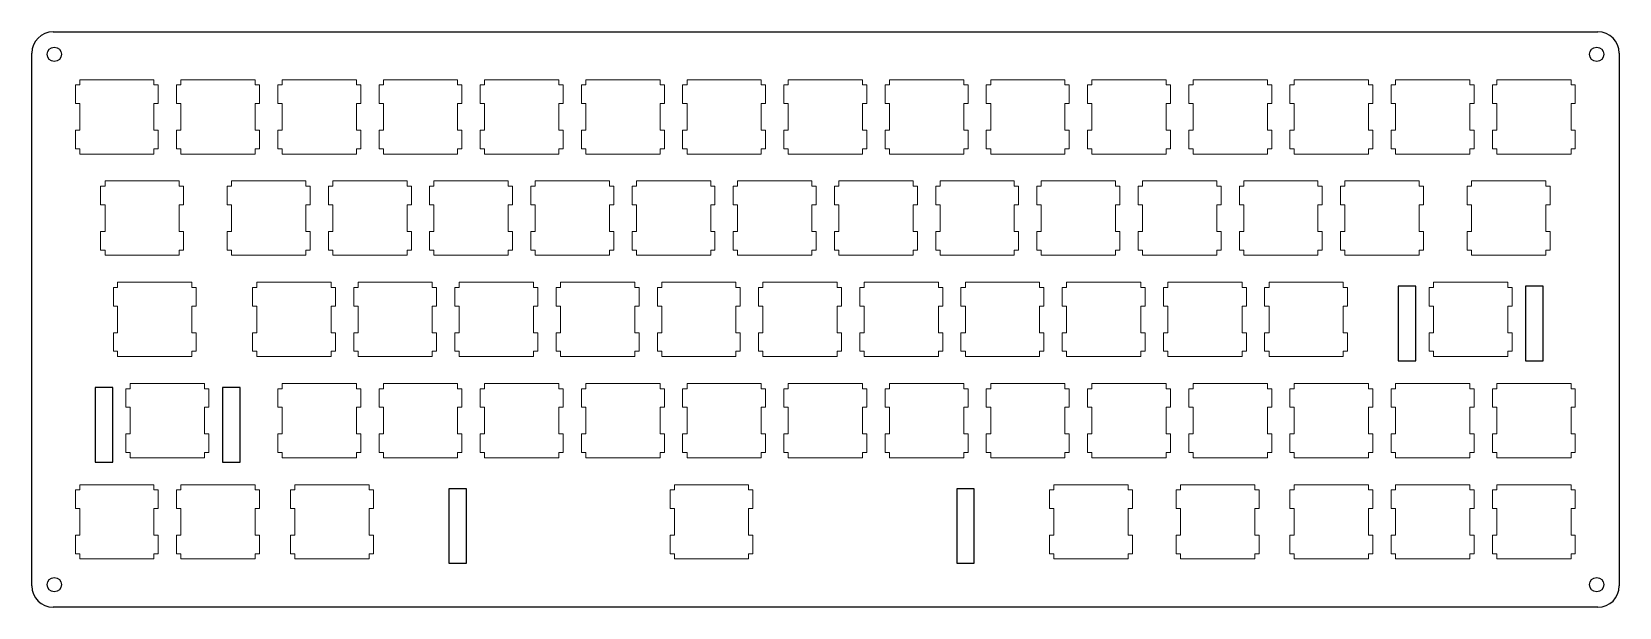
# Paper-space layout 'Layout 2' of a CAD drawing. Header units: millimetres. Extents: x 27 to 325, y 88 to 196.
import ezdxf

# ---------------------------------------------------------------- set-up
doc = ezdxf.new("R2010")
doc.units = ezdxf.units.MM
doc.layers.add('Layer_1', color=7, linetype='CONTINUOUS')

psp = doc.layouts.new('Layout 2')

# ---------------------------------------------------------------- linework, layer by layer
at = {"layer": 'Layer_1', "linetype": 'ByBlock'}
for p, q in [((30.51, 195.7), (320.51, 195.7)), ((320.51, 87.7), (30.51, 87.7))]:
    psp.add_line(p, q, dxfattribs=at)
at = {"layer": 'Layer_1'}
for p, q in [((26.51, 91.7), (26.51, 191.7)), ((324.51, 191.7), (324.51, 91.7))]:
    psp.add_line(p, q, dxfattribs=at)
at = {"layer": 'Layer_1', "linetype": 'ByBlock'}
for points in [[(283.03, 147.95), (283.03, 133.95), (286.33, 133.95), (286.33, 147.95)], [(306.93, 147.95), (306.93, 133.95), (310.23, 133.95), (310.23, 147.95)], [(38.41, 128.95), (38.41, 114.95), (41.71, 114.95), (41.71, 128.95)], [(62.31, 128.95), (62.31, 114.95), (65.61, 114.95), (65.61, 128.95)], [(104.83, 109.95), (104.83, 95.95), (108.13, 95.95), (108.13, 109.95)], [(104.83, 109.95), (104.83, 95.95), (108.13, 95.95), (108.13, 109.95)], [(200.13, 109.95), (200.13, 95.95), (203.43, 95.95), (203.43, 109.95)], [(200.13, 109.95), (200.13, 95.95), (203.43, 95.95), (203.43, 109.95)]]:
    psp.add_lwpolyline(points, close=True, dxfattribs=at)
at = {"layer": 'Layer_1'}
for centre in [(30.74, 191.47), (320.27, 191.47), (30.74, 91.94), (320.27, 91.94)]:
    psp.add_circle(centre, 1.35, dxfattribs=at)
for centre, start, end in [((30.51, 191.7), 90, 180), ((320.51, 191.7), 0, 90), ((30.51, 91.7), 180, 270), ((320.51, 91.7), 270, 0)]:
    psp.add_arc(centre, 4, start, end, dxfattribs=at)
at = {"layer": 'Layer_1', "color": 250, "lineweight": 9}
for points in [[(34.69, 182.23), (34.69, 182.23), (34.69, 185.72), (34.69, 185.72)], [(34.69, 185.72), (34.69, 185.72), (35.51, 185.72), (35.51, 185.72)], [(35.51, 186.7), (35.51, 186.7), (49.45, 186.7), (49.45, 186.7)], [(35.51, 185.72), (35.51, 185.72), (35.51, 186.7), (35.51, 186.7)], [(49.45, 185.72), (49.45, 185.72), (49.45, 186.7), (49.45, 186.7)], [(50.26, 185.72), (50.26, 185.72), (49.45, 185.72), (49.45, 185.72)], [(50.26, 185.72), (50.26, 185.72), (50.26, 182.23), (50.26, 182.23)], [(53.69, 182.23), (53.69, 182.23), (53.69, 185.72), (53.69, 185.72)], [(53.69, 185.72), (53.69, 185.72), (54.51, 185.72), (54.51, 185.72)], [(54.51, 186.7), (54.51, 186.7), (68.45, 186.7), (68.45, 186.7)], [(54.51, 185.72), (54.51, 185.72), (54.51, 186.7), (54.51, 186.7)], [(68.45, 185.72), (68.45, 185.72), (68.45, 186.7), (68.45, 186.7)], [(69.26, 185.72), (69.26, 185.72), (68.45, 185.72), (68.45, 185.72)], [(69.26, 185.72), (69.26, 185.72), (69.26, 182.23), (69.26, 182.23)], [(72.69, 182.23), (72.69, 182.23), (72.69, 185.72), (72.69, 185.72)], [(72.69, 185.72), (72.69, 185.72), (73.51, 185.72), (73.51, 185.72)], [(73.51, 186.7), (73.51, 186.7), (87.45, 186.7), (87.45, 186.7)], [(73.51, 185.72), (73.51, 185.72), (73.51, 186.7), (73.51, 186.7)], [(87.45, 185.72), (87.45, 185.72), (87.45, 186.7), (87.45, 186.7)], [(88.26, 185.72), (88.26, 185.72), (87.45, 185.72), (87.45, 185.72)], [(88.26, 185.72), (88.26, 185.72), (88.26, 182.23), (88.26, 182.23)], [(91.69, 182.23), (91.69, 182.23), (91.69, 185.72), (91.69, 185.72)], [(91.69, 185.72), (91.69, 185.72), (92.51, 185.72), (92.51, 185.72)], [(92.51, 186.7), (92.51, 186.7), (106.45, 186.7), (106.45, 186.7)], [(92.51, 185.72), (92.51, 185.72), (92.51, 186.7), (92.51, 186.7)], [(106.45, 185.72), (106.45, 185.72), (106.45, 186.7), (106.45, 186.7)], [(107.26, 185.72), (107.26, 185.72), (106.45, 185.72), (106.45, 185.72)], [(107.26, 185.72), (107.26, 185.72), (107.26, 182.23), (107.26, 182.23)], [(110.69, 182.23), (110.69, 182.23), (110.69, 185.72), (110.69, 185.72)], [(110.69, 185.72), (110.69, 185.72), (111.51, 185.72), (111.51, 185.72)], [(111.51, 186.7), (111.51, 186.7), (125.45, 186.7), (125.45, 186.7)], [(111.51, 185.72), (111.51, 185.72), (111.51, 186.7), (111.51, 186.7)], [(125.45, 185.72), (125.45, 185.72), (125.45, 186.7), (125.45, 186.7)], [(126.26, 185.72), (126.26, 185.72), (125.45, 185.72), (125.45, 185.72)], [(126.26, 185.72), (126.26, 185.72), (126.26, 182.23), (126.26, 182.23)], [(129.69, 182.23), (129.69, 182.23), (129.69, 185.72), (129.69, 185.72)], [(129.69, 185.72), (129.69, 185.72), (130.51, 185.72), (130.51, 185.72)], [(130.51, 186.7), (130.51, 186.7), (144.45, 186.7), (144.45, 186.7)], [(130.51, 185.72), (130.51, 185.72), (130.51, 186.7), (130.51, 186.7)], [(144.45, 185.72), (144.45, 185.72), (144.45, 186.7), (144.45, 186.7)], [(145.26, 185.72), (145.26, 185.72), (144.45, 185.72), (144.45, 185.72)], [(145.26, 185.72), (145.26, 185.72), (145.26, 182.23), (145.26, 182.23)], [(148.69, 182.23), (148.69, 182.23), (148.69, 185.72), (148.69, 185.72)], [(148.69, 185.72), (148.69, 185.72), (149.51, 185.72), (149.51, 185.72)], [(149.51, 186.7), (149.51, 186.7), (163.45, 186.7), (163.45, 186.7)], [(149.51, 185.72), (149.51, 185.72), (149.51, 186.7), (149.51, 186.7)], [(163.45, 185.72), (163.45, 185.72), (163.45, 186.7), (163.45, 186.7)], [(164.26, 185.72), (164.26, 185.72), (163.45, 185.72), (163.45, 185.72)], [(164.26, 185.72), (164.26, 185.72), (164.26, 182.23), (164.26, 182.23)], [(167.69, 182.23), (167.69, 182.23), (167.69, 185.72), (167.69, 185.72)], [(167.69, 185.72), (167.69, 185.72), (168.51, 185.72), (168.51, 185.72)], [(168.51, 186.7), (168.51, 186.7), (182.45, 186.7), (182.45, 186.7)], [(168.51, 185.72), (168.51, 185.72), (168.51, 186.7), (168.51, 186.7)], [(182.45, 185.72), (182.45, 185.72), (182.45, 186.7), (182.45, 186.7)], [(183.26, 185.72), (183.26, 185.72), (182.45, 185.72), (182.45, 185.72)], [(183.26, 185.72), (183.26, 185.72), (183.26, 182.23), (183.26, 182.23)], [(186.69, 182.23), (186.69, 182.23), (186.69, 185.72), (186.69, 185.72)], [(186.69, 185.72), (186.69, 185.72), (187.51, 185.72), (187.51, 185.72)], [(187.51, 186.7), (187.51, 186.7), (201.45, 186.7), (201.45, 186.7)], [(187.51, 185.72), (187.51, 185.72), (187.51, 186.7), (187.51, 186.7)], [(201.45, 185.72), (201.45, 185.72), (201.45, 186.7), (201.45, 186.7)], [(202.26, 185.72), (202.26, 185.72), (201.45, 185.72), (201.45, 185.72)], [(202.26, 185.72), (202.26, 185.72), (202.26, 182.23), (202.26, 182.23)], [(205.69, 182.23), (205.69, 182.23), (205.69, 185.72), (205.69, 185.72)], [(205.69, 185.72), (205.69, 185.72), (206.51, 185.72), (206.51, 185.72)], [(206.51, 186.7), (206.51, 186.7), (220.45, 186.7), (220.45, 186.7)], [(206.51, 185.72), (206.51, 185.72), (206.51, 186.7), (206.51, 186.7)], [(220.45, 185.72), (220.45, 185.72), (220.45, 186.7), (220.45, 186.7)], [(221.26, 185.72), (221.26, 185.72), (220.45, 185.72), (220.45, 185.72)], [(221.26, 185.72), (221.26, 185.72), (221.26, 182.23), (221.26, 182.23)], [(224.69, 182.23), (224.69, 182.23), (224.69, 185.72), (224.69, 185.72)], [(224.69, 185.72), (224.69, 185.72), (225.51, 185.72), (225.51, 185.72)], [(225.51, 186.7), (225.51, 186.7), (239.45, 186.7), (239.45, 186.7)], [(225.51, 185.72), (225.51, 185.72), (225.51, 186.7), (225.51, 186.7)], [(239.45, 185.72), (239.45, 185.72), (239.45, 186.7), (239.45, 186.7)], [(240.26, 185.72), (240.26, 185.72), (239.45, 185.72), (239.45, 185.72)], [(240.26, 185.72), (240.26, 185.72), (240.26, 182.23), (240.26, 182.23)], [(243.69, 182.23), (243.69, 182.23), (243.69, 185.72), (243.69, 185.72)], [(243.69, 185.72), (243.69, 185.72), (244.51, 185.72), (244.51, 185.72)], [(244.51, 186.7), (244.51, 186.7), (258.45, 186.7), (258.45, 186.7)], [(244.51, 185.72), (244.51, 185.72), (244.51, 186.7), (244.51, 186.7)], [(258.45, 185.72), (258.45, 185.72), (258.45, 186.7), (258.45, 186.7)], [(259.26, 185.72), (259.26, 185.72), (258.45, 185.72), (258.45, 185.72)], [(259.26, 185.72), (259.26, 185.72), (259.26, 182.23), (259.26, 182.23)], [(262.69, 182.23), (262.69, 182.23), (262.69, 185.72), (262.69, 185.72)], [(262.69, 185.72), (262.69, 185.72), (263.51, 185.72), (263.51, 185.72)], [(263.51, 186.7), (263.51, 186.7), (277.45, 186.7), (277.45, 186.7)], [(263.51, 185.72), (263.51, 185.72), (263.51, 186.7), (263.51, 186.7)], [(277.45, 185.72), (277.45, 185.72), (277.45, 186.7), (277.45, 186.7)], [(278.26, 185.72), (278.26, 185.72), (277.45, 185.72), (277.45, 185.72)], [(278.26, 185.72), (278.26, 185.72), (278.26, 182.23), (278.26, 182.23)], [(281.69, 182.23), (281.69, 182.23), (281.69, 185.72), (281.69, 185.72)], [(281.69, 185.72), (281.69, 185.72), (282.51, 185.72), (282.51, 185.72)], [(282.51, 186.7), (282.51, 186.7), (296.45, 186.7), (296.45, 186.7)], [(282.51, 185.72), (282.51, 185.72), (282.51, 186.7), (282.51, 186.7)], [(296.45, 185.72), (296.45, 185.72), (296.45, 186.7), (296.45, 186.7)], [(297.26, 185.72), (297.26, 185.72), (296.45, 185.72), (296.45, 185.72)], [(297.26, 185.72), (297.26, 185.72), (297.26, 182.23), (297.26, 182.23)], [(300.69, 182.23), (300.69, 182.23), (300.69, 185.72), (300.69, 185.72)], [(300.69, 185.72), (300.69, 185.72), (301.51, 185.72), (301.51, 185.72)], [(301.51, 186.7), (301.51, 186.7), (315.45, 186.7), (315.45, 186.7)], [(301.51, 185.72), (301.51, 185.72), (301.51, 186.7), (301.51, 186.7)], [(315.45, 185.72), (315.45, 185.72), (315.45, 186.7), (315.45, 186.7)], [(316.26, 185.72), (316.26, 185.72), (315.45, 185.72), (315.45, 185.72)], [(316.26, 185.72), (316.26, 185.72), (316.26, 182.23), (316.26, 182.23)], [(35.51, 182.23), (35.51, 182.23), (34.69, 182.23), (34.69, 182.23)], [(35.51, 177.23), (35.51, 177.23), (35.51, 182.23), (35.51, 182.23)], [(49.45, 182.23), (49.45, 182.23), (49.45, 177.23), (49.45, 177.23)], [(49.45, 182.23), (49.45, 182.23), (50.26, 182.23), (50.26, 182.23)], [(54.51, 182.23), (54.51, 182.23), (53.69, 182.23), (53.69, 182.23)], [(54.51, 177.23), (54.51, 177.23), (54.51, 182.23), (54.51, 182.23)], [(68.45, 182.23), (68.45, 182.23), (68.45, 177.23), (68.45, 177.23)], [(68.45, 182.23), (68.45, 182.23), (69.26, 182.23), (69.26, 182.23)], [(73.51, 182.23), (73.51, 182.23), (72.69, 182.23), (72.69, 182.23)], [(73.51, 177.23), (73.51, 177.23), (73.51, 182.23), (73.51, 182.23)], [(87.45, 182.23), (87.45, 182.23), (87.45, 177.23), (87.45, 177.23)], [(87.45, 182.23), (87.45, 182.23), (88.26, 182.23), (88.26, 182.23)], [(92.51, 182.23), (92.51, 182.23), (91.69, 182.23), (91.69, 182.23)], [(92.51, 177.23), (92.51, 177.23), (92.51, 182.23), (92.51, 182.23)], [(106.45, 182.23), (106.45, 182.23), (106.45, 177.23), (106.45, 177.23)], [(106.45, 182.23), (106.45, 182.23), (107.26, 182.23), (107.26, 182.23)], [(111.51, 182.23), (111.51, 182.23), (110.69, 182.23), (110.69, 182.23)], [(111.51, 177.23), (111.51, 177.23), (111.51, 182.23), (111.51, 182.23)], [(125.45, 182.23), (125.45, 182.23), (125.45, 177.23), (125.45, 177.23)], [(125.45, 182.23), (125.45, 182.23), (126.26, 182.23), (126.26, 182.23)], [(130.51, 182.23), (130.51, 182.23), (129.69, 182.23), (129.69, 182.23)], [(130.51, 177.23), (130.51, 177.23), (130.51, 182.23), (130.51, 182.23)], [(144.45, 182.23), (144.45, 182.23), (144.45, 177.23), (144.45, 177.23)], [(144.45, 182.23), (144.45, 182.23), (145.26, 182.23), (145.26, 182.23)], [(149.51, 182.23), (149.51, 182.23), (148.69, 182.23), (148.69, 182.23)], [(149.51, 177.23), (149.51, 177.23), (149.51, 182.23), (149.51, 182.23)], [(163.45, 182.23), (163.45, 182.23), (163.45, 177.23), (163.45, 177.23)], [(163.45, 182.23), (163.45, 182.23), (164.26, 182.23), (164.26, 182.23)], [(168.51, 182.23), (168.51, 182.23), (167.69, 182.23), (167.69, 182.23)], [(168.51, 177.23), (168.51, 177.23), (168.51, 182.23), (168.51, 182.23)], [(182.45, 182.23), (182.45, 182.23), (182.45, 177.23), (182.45, 177.23)], [(182.45, 182.23), (182.45, 182.23), (183.26, 182.23), (183.26, 182.23)], [(187.51, 182.23), (187.51, 182.23), (186.69, 182.23), (186.69, 182.23)], [(187.51, 177.23), (187.51, 177.23), (187.51, 182.23), (187.51, 182.23)], [(201.45, 182.23), (201.45, 182.23), (201.45, 177.23), (201.45, 177.23)], [(201.45, 182.23), (201.45, 182.23), (202.26, 182.23), (202.26, 182.23)], [(206.51, 182.23), (206.51, 182.23), (205.69, 182.23), (205.69, 182.23)], [(206.51, 177.23), (206.51, 177.23), (206.51, 182.23), (206.51, 182.23)], [(220.45, 182.23), (220.45, 182.23), (220.45, 177.23), (220.45, 177.23)], [(220.45, 182.23), (220.45, 182.23), (221.26, 182.23), (221.26, 182.23)], [(225.51, 182.23), (225.51, 182.23), (224.69, 182.23), (224.69, 182.23)], [(225.51, 177.23), (225.51, 177.23), (225.51, 182.23), (225.51, 182.23)], [(239.45, 182.23), (239.45, 182.23), (239.45, 177.23), (239.45, 177.23)], [(239.45, 182.23), (239.45, 182.23), (240.26, 182.23), (240.26, 182.23)], [(244.51, 182.23), (244.51, 182.23), (243.69, 182.23), (243.69, 182.23)], [(244.51, 177.23), (244.51, 177.23), (244.51, 182.23), (244.51, 182.23)], [(258.45, 182.23), (258.45, 182.23), (258.45, 177.23), (258.45, 177.23)], [(258.45, 182.23), (258.45, 182.23), (259.26, 182.23), (259.26, 182.23)], [(263.51, 182.23), (263.51, 182.23), (262.69, 182.23), (262.69, 182.23)], [(263.51, 177.23), (263.51, 177.23), (263.51, 182.23), (263.51, 182.23)], [(277.45, 182.23), (277.45, 182.23), (277.45, 177.23), (277.45, 177.23)], [(277.45, 182.23), (277.45, 182.23), (278.26, 182.23), (278.26, 182.23)], [(282.51, 182.23), (282.51, 182.23), (281.69, 182.23), (281.69, 182.23)], [(282.51, 177.23), (282.51, 177.23), (282.51, 182.23), (282.51, 182.23)], [(296.45, 182.23), (296.45, 182.23), (296.45, 177.23), (296.45, 177.23)], [(296.45, 182.23), (296.45, 182.23), (297.26, 182.23), (297.26, 182.23)], [(301.51, 182.23), (301.51, 182.23), (300.69, 182.23), (300.69, 182.23)], [(301.51, 177.23), (301.51, 177.23), (301.51, 182.23), (301.51, 182.23)], [(315.45, 182.23), (315.45, 182.23), (315.45, 177.23), (315.45, 177.23)], [(315.45, 182.23), (315.45, 182.23), (316.26, 182.23), (316.26, 182.23)], [(34.69, 173.74), (34.69, 173.74), (34.69, 177.23), (34.69, 177.23)], [(34.69, 177.23), (34.69, 177.23), (35.51, 177.23), (35.51, 177.23)], [(50.26, 177.23), (50.26, 177.23), (49.45, 177.23), (49.45, 177.23)], [(50.26, 177.23), (50.26, 177.23), (50.26, 173.74), (50.26, 173.74)], [(53.69, 173.74), (53.69, 173.74), (53.69, 177.23), (53.69, 177.23)], [(53.69, 177.23), (53.69, 177.23), (54.51, 177.23), (54.51, 177.23)], [(69.26, 177.23), (69.26, 177.23), (68.45, 177.23), (68.45, 177.23)], [(69.26, 177.23), (69.26, 177.23), (69.26, 173.74), (69.26, 173.74)], [(72.69, 173.74), (72.69, 173.74), (72.69, 177.23), (72.69, 177.23)], [(72.69, 177.23), (72.69, 177.23), (73.51, 177.23), (73.51, 177.23)], [(88.26, 177.23), (88.26, 177.23), (87.45, 177.23), (87.45, 177.23)], [(88.26, 177.23), (88.26, 177.23), (88.26, 173.74), (88.26, 173.74)], [(91.69, 173.74), (91.69, 173.74), (91.69, 177.23), (91.69, 177.23)], [(91.69, 177.23), (91.69, 177.23), (92.51, 177.23), (92.51, 177.23)], [(107.26, 177.23), (107.26, 177.23), (106.45, 177.23), (106.45, 177.23)], [(107.26, 177.23), (107.26, 177.23), (107.26, 173.74), (107.26, 173.74)], [(110.69, 173.74), (110.69, 173.74), (110.69, 177.23), (110.69, 177.23)], [(110.69, 177.23), (110.69, 177.23), (111.51, 177.23), (111.51, 177.23)], [(126.26, 177.23), (126.26, 177.23), (125.45, 177.23), (125.45, 177.23)], [(126.26, 177.23), (126.26, 177.23), (126.26, 173.74), (126.26, 173.74)], [(129.69, 173.74), (129.69, 173.74), (129.69, 177.23), (129.69, 177.23)], [(129.69, 177.23), (129.69, 177.23), (130.51, 177.23), (130.51, 177.23)], [(145.26, 177.23), (145.26, 177.23), (144.45, 177.23), (144.45, 177.23)], [(145.26, 177.23), (145.26, 177.23), (145.26, 173.74), (145.26, 173.74)], [(148.69, 173.74), (148.69, 173.74), (148.69, 177.23), (148.69, 177.23)], [(148.69, 177.23), (148.69, 177.23), (149.51, 177.23), (149.51, 177.23)], [(164.26, 177.23), (164.26, 177.23), (163.45, 177.23), (163.45, 177.23)], [(164.26, 177.23), (164.26, 177.23), (164.26, 173.74), (164.26, 173.74)], [(167.69, 173.74), (167.69, 173.74), (167.69, 177.23), (167.69, 177.23)], [(167.69, 177.23), (167.69, 177.23), (168.51, 177.23), (168.51, 177.23)], [(183.26, 177.23), (183.26, 177.23), (182.45, 177.23), (182.45, 177.23)], [(183.26, 177.23), (183.26, 177.23), (183.26, 173.74), (183.26, 173.74)], [(186.69, 173.74), (186.69, 173.74), (186.69, 177.23), (186.69, 177.23)], [(186.69, 177.23), (186.69, 177.23), (187.51, 177.23), (187.51, 177.23)], [(202.26, 177.23), (202.26, 177.23), (201.45, 177.23), (201.45, 177.23)], [(202.26, 177.23), (202.26, 177.23), (202.26, 173.74), (202.26, 173.74)], [(205.69, 173.74), (205.69, 173.74), (205.69, 177.23), (205.69, 177.23)], [(205.69, 177.23), (205.69, 177.23), (206.51, 177.23), (206.51, 177.23)], [(221.26, 177.23), (221.26, 177.23), (220.45, 177.23), (220.45, 177.23)], [(221.26, 177.23), (221.26, 177.23), (221.26, 173.74), (221.26, 173.74)], [(224.69, 173.74), (224.69, 173.74), (224.69, 177.23), (224.69, 177.23)], [(224.69, 177.23), (224.69, 177.23), (225.51, 177.23), (225.51, 177.23)], [(240.26, 177.23), (240.26, 177.23), (239.45, 177.23), (239.45, 177.23)], [(240.26, 177.23), (240.26, 177.23), (240.26, 173.74), (240.26, 173.74)], [(243.69, 173.74), (243.69, 173.74), (243.69, 177.23), (243.69, 177.23)], [(243.69, 177.23), (243.69, 177.23), (244.51, 177.23), (244.51, 177.23)], [(259.26, 177.23), (259.26, 177.23), (258.45, 177.23), (258.45, 177.23)], [(259.26, 177.23), (259.26, 177.23), (259.26, 173.74), (259.26, 173.74)], [(262.69, 173.74), (262.69, 173.74), (262.69, 177.23), (262.69, 177.23)], [(262.69, 177.23), (262.69, 177.23), (263.51, 177.23), (263.51, 177.23)], [(278.26, 177.23), (278.26, 177.23), (277.45, 177.23), (277.45, 177.23)], [(278.26, 177.23), (278.26, 177.23), (278.26, 173.74), (278.26, 173.74)], [(281.69, 173.74), (281.69, 173.74), (281.69, 177.23), (281.69, 177.23)], [(281.69, 177.23), (281.69, 177.23), (282.51, 177.23), (282.51, 177.23)], [(297.26, 177.23), (297.26, 177.23), (296.45, 177.23), (296.45, 177.23)], [(297.26, 177.23), (297.26, 177.23), (297.26, 173.74), (297.26, 173.74)], [(300.69, 173.74), (300.69, 173.74), (300.69, 177.23), (300.69, 177.23)], [(300.69, 177.23), (300.69, 177.23), (301.51, 177.23), (301.51, 177.23)], [(316.26, 177.23), (316.26, 177.23), (315.45, 177.23), (315.45, 177.23)], [(316.26, 177.23), (316.26, 177.23), (316.26, 173.74), (316.26, 173.74)], [(35.51, 173.74), (35.51, 173.74), (34.69, 173.74), (34.69, 173.74)], [(35.51, 172.76), (35.51, 172.76), (35.51, 173.74), (35.51, 173.74)], [(49.45, 173.74), (49.45, 173.74), (50.26, 173.74), (50.26, 173.74)], [(49.45, 173.74), (49.45, 173.74), (49.45, 172.76), (49.45, 172.76)], [(54.51, 173.74), (54.51, 173.74), (53.69, 173.74), (53.69, 173.74)], [(54.51, 172.76), (54.51, 172.76), (54.51, 173.74), (54.51, 173.74)], [(68.45, 173.74), (68.45, 173.74), (69.26, 173.74), (69.26, 173.74)], [(68.45, 173.74), (68.45, 173.74), (68.45, 172.76), (68.45, 172.76)], [(73.51, 173.74), (73.51, 173.74), (72.69, 173.74), (72.69, 173.74)], [(73.51, 172.76), (73.51, 172.76), (73.51, 173.74), (73.51, 173.74)], [(87.45, 173.74), (87.45, 173.74), (88.26, 173.74), (88.26, 173.74)], [(87.45, 173.74), (87.45, 173.74), (87.45, 172.76), (87.45, 172.76)], [(92.51, 173.74), (92.51, 173.74), (91.69, 173.74), (91.69, 173.74)], [(92.51, 172.76), (92.51, 172.76), (92.51, 173.74), (92.51, 173.74)], [(106.45, 173.74), (106.45, 173.74), (107.26, 173.74), (107.26, 173.74)], [(106.45, 173.74), (106.45, 173.74), (106.45, 172.76), (106.45, 172.76)], [(111.51, 173.74), (111.51, 173.74), (110.69, 173.74), (110.69, 173.74)], [(111.51, 172.76), (111.51, 172.76), (111.51, 173.74), (111.51, 173.74)], [(125.45, 173.74), (125.45, 173.74), (126.26, 173.74), (126.26, 173.74)], [(125.45, 173.74), (125.45, 173.74), (125.45, 172.76), (125.45, 172.76)], [(130.51, 173.74), (130.51, 173.74), (129.69, 173.74), (129.69, 173.74)], [(130.51, 172.76), (130.51, 172.76), (130.51, 173.74), (130.51, 173.74)], [(144.45, 173.74), (144.45, 173.74), (145.26, 173.74), (145.26, 173.74)], [(144.45, 173.74), (144.45, 173.74), (144.45, 172.76), (144.45, 172.76)], [(149.51, 173.74), (149.51, 173.74), (148.69, 173.74), (148.69, 173.74)], [(149.51, 172.76), (149.51, 172.76), (149.51, 173.74), (149.51, 173.74)], [(163.45, 173.74), (163.45, 173.74), (164.26, 173.74), (164.26, 173.74)], [(163.45, 173.74), (163.45, 173.74), (163.45, 172.76), (163.45, 172.76)], [(168.51, 173.74), (168.51, 173.74), (167.69, 173.74), (167.69, 173.74)], [(168.51, 172.76), (168.51, 172.76), (168.51, 173.74), (168.51, 173.74)], [(182.45, 173.74), (182.45, 173.74), (183.26, 173.74), (183.26, 173.74)], [(182.45, 173.74), (182.45, 173.74), (182.45, 172.76), (182.45, 172.76)], [(187.51, 173.74), (187.51, 173.74), (186.69, 173.74), (186.69, 173.74)], [(187.51, 172.76), (187.51, 172.76), (187.51, 173.74), (187.51, 173.74)], [(201.45, 173.74), (201.45, 173.74), (202.26, 173.74), (202.26, 173.74)], [(201.45, 173.74), (201.45, 173.74), (201.45, 172.76), (201.45, 172.76)], [(206.51, 173.74), (206.51, 173.74), (205.69, 173.74), (205.69, 173.74)], [(206.51, 172.76), (206.51, 172.76), (206.51, 173.74), (206.51, 173.74)], [(220.45, 173.74), (220.45, 173.74), (221.26, 173.74), (221.26, 173.74)], [(220.45, 173.74), (220.45, 173.74), (220.45, 172.76), (220.45, 172.76)], [(225.51, 173.74), (225.51, 173.74), (224.69, 173.74), (224.69, 173.74)], [(225.51, 172.76), (225.51, 172.76), (225.51, 173.74), (225.51, 173.74)], [(239.45, 173.74), (239.45, 173.74), (240.26, 173.74), (240.26, 173.74)], [(239.45, 173.74), (239.45, 173.74), (239.45, 172.76), (239.45, 172.76)], [(244.51, 173.74), (244.51, 173.74), (243.69, 173.74), (243.69, 173.74)], [(244.51, 172.76), (244.51, 172.76), (244.51, 173.74), (244.51, 173.74)], [(258.45, 173.74), (258.45, 173.74), (259.26, 173.74), (259.26, 173.74)], [(258.45, 173.74), (258.45, 173.74), (258.45, 172.76), (258.45, 172.76)], [(263.51, 173.74), (263.51, 173.74), (262.69, 173.74), (262.69, 173.74)], [(263.51, 172.76), (263.51, 172.76), (263.51, 173.74), (263.51, 173.74)], [(277.45, 173.74), (277.45, 173.74), (278.26, 173.74), (278.26, 173.74)], [(277.45, 173.74), (277.45, 173.74), (277.45, 172.76), (277.45, 172.76)], [(282.51, 173.74), (282.51, 173.74), (281.69, 173.74), (281.69, 173.74)], [(282.51, 172.76), (282.51, 172.76), (282.51, 173.74), (282.51, 173.74)], [(296.45, 173.74), (296.45, 173.74), (297.26, 173.74), (297.26, 173.74)], [(296.45, 173.74), (296.45, 173.74), (296.45, 172.76), (296.45, 172.76)], [(301.51, 173.74), (301.51, 173.74), (300.69, 173.74), (300.69, 173.74)], [(301.51, 172.76), (301.51, 172.76), (301.51, 173.74), (301.51, 173.74)], [(315.45, 173.74), (315.45, 173.74), (316.26, 173.74), (316.26, 173.74)], [(315.45, 173.74), (315.45, 173.74), (315.45, 172.76), (315.45, 172.76)], [(49.45, 172.76), (49.45, 172.76), (35.51, 172.76), (35.51, 172.76)], [(68.45, 172.76), (68.45, 172.76), (54.51, 172.76), (54.51, 172.76)], [(87.45, 172.76), (87.45, 172.76), (73.51, 172.76), (73.51, 172.76)], [(106.45, 172.76), (106.45, 172.76), (92.51, 172.76), (92.51, 172.76)], [(125.45, 172.76), (125.45, 172.76), (111.51, 172.76), (111.51, 172.76)], [(144.45, 172.76), (144.45, 172.76), (130.51, 172.76), (130.51, 172.76)], [(163.45, 172.76), (163.45, 172.76), (149.51, 172.76), (149.51, 172.76)], [(182.45, 172.76), (182.45, 172.76), (168.51, 172.76), (168.51, 172.76)], [(201.45, 172.76), (201.45, 172.76), (187.51, 172.76), (187.51, 172.76)], [(220.45, 172.76), (220.45, 172.76), (206.51, 172.76), (206.51, 172.76)], [(239.45, 172.76), (239.45, 172.76), (225.51, 172.76), (225.51, 172.76)], [(258.45, 172.76), (258.45, 172.76), (244.51, 172.76), (244.51, 172.76)], [(277.45, 172.76), (277.45, 172.76), (263.51, 172.76), (263.51, 172.76)], [(296.45, 172.76), (296.45, 172.76), (282.51, 172.76), (282.51, 172.76)], [(315.45, 172.76), (315.45, 172.76), (301.51, 172.76), (301.51, 172.76)], [(40.26, 167.7), (40.26, 167.7), (54.2, 167.7), (54.2, 167.7)], [(40.26, 166.72), (40.26, 166.72), (40.26, 167.7), (40.26, 167.7)], [(54.2, 166.72), (54.2, 166.72), (54.2, 167.7), (54.2, 167.7)], [(64.01, 167.7), (64.01, 167.7), (77.95, 167.7), (77.95, 167.7)], [(64.01, 166.72), (64.01, 166.72), (64.01, 167.7), (64.01, 167.7)], [(77.95, 166.72), (77.95, 166.72), (77.95, 167.7), (77.95, 167.7)], [(83.01, 167.7), (83.01, 167.7), (96.95, 167.7), (96.95, 167.7)], [(83.01, 166.72), (83.01, 166.72), (83.01, 167.7), (83.01, 167.7)], [(96.95, 166.72), (96.95, 166.72), (96.95, 167.7), (96.95, 167.7)], [(102.01, 167.7), (102.01, 167.7), (115.95, 167.7), (115.95, 167.7)], [(102.01, 166.72), (102.01, 166.72), (102.01, 167.7), (102.01, 167.7)], [(115.95, 166.72), (115.95, 166.72), (115.95, 167.7), (115.95, 167.7)], [(121.01, 167.7), (121.01, 167.7), (134.95, 167.7), (134.95, 167.7)], [(121.01, 166.72), (121.01, 166.72), (121.01, 167.7), (121.01, 167.7)], [(134.95, 166.72), (134.95, 166.72), (134.95, 167.7), (134.95, 167.7)], [(140.01, 167.7), (140.01, 167.7), (153.95, 167.7), (153.95, 167.7)], [(140.01, 166.72), (140.01, 166.72), (140.01, 167.7), (140.01, 167.7)], [(153.95, 166.72), (153.95, 166.72), (153.95, 167.7), (153.95, 167.7)], [(159.01, 167.7), (159.01, 167.7), (172.95, 167.7), (172.95, 167.7)], [(159.01, 166.72), (159.01, 166.72), (159.01, 167.7), (159.01, 167.7)], [(172.95, 166.72), (172.95, 166.72), (172.95, 167.7), (172.95, 167.7)], [(178.01, 167.7), (178.01, 167.7), (191.95, 167.7), (191.95, 167.7)], [(178.01, 166.72), (178.01, 166.72), (178.01, 167.7), (178.01, 167.7)], [(191.95, 166.72), (191.95, 166.72), (191.95, 167.7), (191.95, 167.7)], [(197.01, 167.7), (197.01, 167.7), (210.95, 167.7), (210.95, 167.7)], [(197.01, 166.72), (197.01, 166.72), (197.01, 167.7), (197.01, 167.7)], [(210.95, 166.72), (210.95, 166.72), (210.95, 167.7), (210.95, 167.7)], [(216.01, 167.7), (216.01, 167.7), (229.95, 167.7), (229.95, 167.7)], [(216.01, 166.72), (216.01, 166.72), (216.01, 167.7), (216.01, 167.7)], [(229.95, 166.72), (229.95, 166.72), (229.95, 167.7), (229.95, 167.7)], [(235.01, 167.7), (235.01, 167.7), (248.95, 167.7), (248.95, 167.7)], [(235.01, 166.72), (235.01, 166.72), (235.01, 167.7), (235.01, 167.7)], [(248.95, 166.72), (248.95, 166.72), (248.95, 167.7), (248.95, 167.7)], [(254.01, 167.7), (254.01, 167.7), (267.95, 167.7), (267.95, 167.7)], [(254.01, 166.72), (254.01, 166.72), (254.01, 167.7), (254.01, 167.7)], [(267.95, 166.72), (267.95, 166.72), (267.95, 167.7), (267.95, 167.7)], [(273.01, 167.7), (273.01, 167.7), (286.95, 167.7), (286.95, 167.7)], [(273.01, 166.72), (273.01, 166.72), (273.01, 167.7), (273.01, 167.7)], [(286.95, 166.72), (286.95, 166.72), (286.95, 167.7), (286.95, 167.7)], [(296.76, 167.7), (296.76, 167.7), (310.7, 167.7), (310.7, 167.7)], [(296.76, 166.72), (296.76, 166.72), (296.76, 167.7), (296.76, 167.7)], [(310.7, 166.72), (310.7, 166.72), (310.7, 167.7), (310.7, 167.7)], [(39.44, 163.23), (39.44, 163.23), (39.44, 166.72), (39.44, 166.72)], [(39.44, 166.72), (39.44, 166.72), (40.26, 166.72), (40.26, 166.72)], [(55.01, 166.72), (55.01, 166.72), (54.2, 166.72), (54.2, 166.72)], [(55.01, 166.72), (55.01, 166.72), (55.01, 163.23), (55.01, 163.23)], [(63.19, 163.23), (63.19, 163.23), (63.19, 166.72), (63.19, 166.72)], [(63.19, 166.72), (63.19, 166.72), (64.01, 166.72), (64.01, 166.72)], [(78.76, 166.72), (78.76, 166.72), (77.95, 166.72), (77.95, 166.72)], [(78.76, 166.72), (78.76, 166.72), (78.76, 163.23), (78.76, 163.23)], [(82.19, 163.23), (82.19, 163.23), (82.19, 166.72), (82.19, 166.72)], [(82.19, 166.72), (82.19, 166.72), (83.01, 166.72), (83.01, 166.72)], [(97.76, 166.72), (97.76, 166.72), (96.95, 166.72), (96.95, 166.72)], [(97.76, 166.72), (97.76, 166.72), (97.76, 163.23), (97.76, 163.23)], [(101.19, 163.23), (101.19, 163.23), (101.19, 166.72), (101.19, 166.72)], [(101.19, 166.72), (101.19, 166.72), (102.01, 166.72), (102.01, 166.72)], [(116.76, 166.72), (116.76, 166.72), (115.95, 166.72), (115.95, 166.72)], [(116.76, 166.72), (116.76, 166.72), (116.76, 163.23), (116.76, 163.23)], [(120.19, 163.23), (120.19, 163.23), (120.19, 166.72), (120.19, 166.72)], [(120.19, 166.72), (120.19, 166.72), (121.01, 166.72), (121.01, 166.72)], [(135.76, 166.72), (135.76, 166.72), (134.95, 166.72), (134.95, 166.72)], [(135.76, 166.72), (135.76, 166.72), (135.76, 163.23), (135.76, 163.23)], [(139.19, 163.23), (139.19, 163.23), (139.19, 166.72), (139.19, 166.72)], [(139.19, 166.72), (139.19, 166.72), (140.01, 166.72), (140.01, 166.72)], [(154.76, 166.72), (154.76, 166.72), (153.95, 166.72), (153.95, 166.72)], [(154.76, 166.72), (154.76, 166.72), (154.76, 163.23), (154.76, 163.23)], [(158.19, 163.23), (158.19, 163.23), (158.19, 166.72), (158.19, 166.72)], [(158.19, 166.72), (158.19, 166.72), (159.01, 166.72), (159.01, 166.72)], [(173.76, 166.72), (173.76, 166.72), (172.95, 166.72), (172.95, 166.72)], [(173.76, 166.72), (173.76, 166.72), (173.76, 163.23), (173.76, 163.23)], [(177.19, 163.23), (177.19, 163.23), (177.19, 166.72), (177.19, 166.72)], [(177.19, 166.72), (177.19, 166.72), (178.01, 166.72), (178.01, 166.72)], [(192.76, 166.72), (192.76, 166.72), (191.95, 166.72), (191.95, 166.72)], [(192.76, 166.72), (192.76, 166.72), (192.76, 163.23), (192.76, 163.23)], [(196.19, 163.23), (196.19, 163.23), (196.19, 166.72), (196.19, 166.72)], [(196.19, 166.72), (196.19, 166.72), (197.01, 166.72), (197.01, 166.72)], [(211.76, 166.72), (211.76, 166.72), (210.95, 166.72), (210.95, 166.72)], [(211.76, 166.72), (211.76, 166.72), (211.76, 163.23), (211.76, 163.23)], [(215.19, 163.23), (215.19, 163.23), (215.19, 166.72), (215.19, 166.72)], [(215.19, 166.72), (215.19, 166.72), (216.01, 166.72), (216.01, 166.72)], [(230.76, 166.72), (230.76, 166.72), (229.95, 166.72), (229.95, 166.72)], [(230.76, 166.72), (230.76, 166.72), (230.76, 163.23), (230.76, 163.23)], [(234.19, 163.23), (234.19, 163.23), (234.19, 166.72), (234.19, 166.72)], [(234.19, 166.72), (234.19, 166.72), (235.01, 166.72), (235.01, 166.72)], [(249.76, 166.72), (249.76, 166.72), (248.95, 166.72), (248.95, 166.72)], [(249.76, 166.72), (249.76, 166.72), (249.76, 163.23), (249.76, 163.23)], [(253.19, 163.23), (253.19, 163.23), (253.19, 166.72), (253.19, 166.72)], [(253.19, 166.72), (253.19, 166.72), (254.01, 166.72), (254.01, 166.72)], [(268.76, 166.72), (268.76, 166.72), (267.95, 166.72), (267.95, 166.72)], [(268.76, 166.72), (268.76, 166.72), (268.76, 163.23), (268.76, 163.23)], [(272.19, 163.23), (272.19, 163.23), (272.19, 166.72), (272.19, 166.72)], [(272.19, 166.72), (272.19, 166.72), (273.01, 166.72), (273.01, 166.72)], [(287.76, 166.72), (287.76, 166.72), (286.95, 166.72), (286.95, 166.72)], [(287.76, 166.72), (287.76, 166.72), (287.76, 163.23), (287.76, 163.23)], [(295.94, 163.23), (295.94, 163.23), (295.94, 166.72), (295.94, 166.72)], [(295.94, 166.72), (295.94, 166.72), (296.76, 166.72), (296.76, 166.72)], [(311.51, 166.72), (311.51, 166.72), (310.7, 166.72), (310.7, 166.72)], [(311.51, 166.72), (311.51, 166.72), (311.51, 163.23), (311.51, 163.23)], [(40.26, 163.23), (40.26, 163.23), (39.44, 163.23), (39.44, 163.23)], [(40.26, 158.23), (40.26, 158.23), (40.26, 163.23), (40.26, 163.23)], [(54.2, 163.23), (54.2, 163.23), (54.2, 158.23), (54.2, 158.23)], [(54.2, 163.23), (54.2, 163.23), (55.01, 163.23), (55.01, 163.23)], [(64.01, 163.23), (64.01, 163.23), (63.19, 163.23), (63.19, 163.23)], [(64.01, 158.23), (64.01, 158.23), (64.01, 163.23), (64.01, 163.23)], [(77.95, 163.23), (77.95, 163.23), (77.95, 158.23), (77.95, 158.23)], [(77.95, 163.23), (77.95, 163.23), (78.76, 163.23), (78.76, 163.23)], [(83.01, 163.23), (83.01, 163.23), (82.19, 163.23), (82.19, 163.23)], [(83.01, 158.23), (83.01, 158.23), (83.01, 163.23), (83.01, 163.23)], [(96.95, 163.23), (96.95, 163.23), (96.95, 158.23), (96.95, 158.23)], [(96.95, 163.23), (96.95, 163.23), (97.76, 163.23), (97.76, 163.23)], [(102.01, 163.23), (102.01, 163.23), (101.19, 163.23), (101.19, 163.23)], [(102.01, 158.23), (102.01, 158.23), (102.01, 163.23), (102.01, 163.23)], [(115.95, 163.23), (115.95, 163.23), (115.95, 158.23), (115.95, 158.23)], [(115.95, 163.23), (115.95, 163.23), (116.76, 163.23), (116.76, 163.23)], [(121.01, 163.23), (121.01, 163.23), (120.19, 163.23), (120.19, 163.23)], [(121.01, 158.23), (121.01, 158.23), (121.01, 163.23), (121.01, 163.23)], [(134.95, 163.23), (134.95, 163.23), (134.95, 158.23), (134.95, 158.23)], [(134.95, 163.23), (134.95, 163.23), (135.76, 163.23), (135.76, 163.23)], [(140.01, 163.23), (140.01, 163.23), (139.19, 163.23), (139.19, 163.23)], [(140.01, 158.23), (140.01, 158.23), (140.01, 163.23), (140.01, 163.23)], [(153.95, 163.23), (153.95, 163.23), (153.95, 158.23), (153.95, 158.23)], [(153.95, 163.23), (153.95, 163.23), (154.76, 163.23), (154.76, 163.23)], [(159.01, 163.23), (159.01, 163.23), (158.19, 163.23), (158.19, 163.23)], [(159.01, 158.23), (159.01, 158.23), (159.01, 163.23), (159.01, 163.23)], [(172.95, 163.23), (172.95, 163.23), (172.95, 158.23), (172.95, 158.23)], [(172.95, 163.23), (172.95, 163.23), (173.76, 163.23), (173.76, 163.23)], [(178.01, 163.23), (178.01, 163.23), (177.19, 163.23), (177.19, 163.23)], [(178.01, 158.23), (178.01, 158.23), (178.01, 163.23), (178.01, 163.23)], [(191.95, 163.23), (191.95, 163.23), (191.95, 158.23), (191.95, 158.23)], [(191.95, 163.23), (191.95, 163.23), (192.76, 163.23), (192.76, 163.23)], [(197.01, 163.23), (197.01, 163.23), (196.19, 163.23), (196.19, 163.23)], [(197.01, 158.23), (197.01, 158.23), (197.01, 163.23), (197.01, 163.23)], [(210.95, 163.23), (210.95, 163.23), (210.95, 158.23), (210.95, 158.23)], [(210.95, 163.23), (210.95, 163.23), (211.76, 163.23), (211.76, 163.23)], [(216.01, 163.23), (216.01, 163.23), (215.19, 163.23), (215.19, 163.23)], [(216.01, 158.23), (216.01, 158.23), (216.01, 163.23), (216.01, 163.23)], [(229.95, 163.23), (229.95, 163.23), (229.95, 158.23), (229.95, 158.23)], [(229.95, 163.23), (229.95, 163.23), (230.76, 163.23), (230.76, 163.23)], [(235.01, 163.23), (235.01, 163.23), (234.19, 163.23), (234.19, 163.23)], [(235.01, 158.23), (235.01, 158.23), (235.01, 163.23), (235.01, 163.23)], [(248.95, 163.23), (248.95, 163.23), (248.95, 158.23), (248.95, 158.23)], [(248.95, 163.23), (248.95, 163.23), (249.76, 163.23), (249.76, 163.23)], [(254.01, 163.23), (254.01, 163.23), (253.19, 163.23), (253.19, 163.23)], [(254.01, 158.23), (254.01, 158.23), (254.01, 163.23), (254.01, 163.23)], [(267.95, 163.23), (267.95, 163.23), (267.95, 158.23), (267.95, 158.23)], [(267.95, 163.23), (267.95, 163.23), (268.76, 163.23), (268.76, 163.23)], [(273.01, 163.23), (273.01, 163.23), (272.19, 163.23), (272.19, 163.23)], [(273.01, 158.23), (273.01, 158.23), (273.01, 163.23), (273.01, 163.23)], [(286.95, 163.23), (286.95, 163.23), (286.95, 158.23), (286.95, 158.23)], [(286.95, 163.23), (286.95, 163.23), (287.76, 163.23), (287.76, 163.23)], [(296.76, 163.23), (296.76, 163.23), (295.94, 163.23), (295.94, 163.23)], [(296.76, 158.23), (296.76, 158.23), (296.76, 163.23), (296.76, 163.23)], [(310.7, 163.23), (310.7, 163.23), (310.7, 158.23), (310.7, 158.23)], [(310.7, 163.23), (310.7, 163.23), (311.51, 163.23), (311.51, 163.23)], [(39.44, 154.74), (39.44, 154.74), (39.44, 158.23), (39.44, 158.23)], [(39.44, 158.23), (39.44, 158.23), (40.26, 158.23), (40.26, 158.23)], [(55.01, 158.23), (55.01, 158.23), (54.2, 158.23), (54.2, 158.23)], [(55.01, 158.23), (55.01, 158.23), (55.01, 154.74), (55.01, 154.74)], [(63.19, 154.74), (63.19, 154.74), (63.19, 158.23), (63.19, 158.23)], [(63.19, 158.23), (63.19, 158.23), (64.01, 158.23), (64.01, 158.23)], [(78.76, 158.23), (78.76, 158.23), (77.95, 158.23), (77.95, 158.23)], [(78.76, 158.23), (78.76, 158.23), (78.76, 154.74), (78.76, 154.74)], [(82.19, 154.74), (82.19, 154.74), (82.19, 158.23), (82.19, 158.23)], [(82.19, 158.23), (82.19, 158.23), (83.01, 158.23), (83.01, 158.23)], [(97.76, 158.23), (97.76, 158.23), (96.95, 158.23), (96.95, 158.23)], [(97.76, 158.23), (97.76, 158.23), (97.76, 154.74), (97.76, 154.74)], [(101.19, 154.74), (101.19, 154.74), (101.19, 158.23), (101.19, 158.23)], [(101.19, 158.23), (101.19, 158.23), (102.01, 158.23), (102.01, 158.23)], [(116.76, 158.23), (116.76, 158.23), (115.95, 158.23), (115.95, 158.23)], [(116.76, 158.23), (116.76, 158.23), (116.76, 154.74), (116.76, 154.74)], [(120.19, 154.74), (120.19, 154.74), (120.19, 158.23), (120.19, 158.23)], [(120.19, 158.23), (120.19, 158.23), (121.01, 158.23), (121.01, 158.23)], [(135.76, 158.23), (135.76, 158.23), (134.95, 158.23), (134.95, 158.23)], [(135.76, 158.23), (135.76, 158.23), (135.76, 154.74), (135.76, 154.74)], [(139.19, 154.74), (139.19, 154.74), (139.19, 158.23), (139.19, 158.23)], [(139.19, 158.23), (139.19, 158.23), (140.01, 158.23), (140.01, 158.23)], [(154.76, 158.23), (154.76, 158.23), (153.95, 158.23), (153.95, 158.23)], [(154.76, 158.23), (154.76, 158.23), (154.76, 154.74), (154.76, 154.74)], [(158.19, 154.74), (158.19, 154.74), (158.19, 158.23), (158.19, 158.23)], [(158.19, 158.23), (158.19, 158.23), (159.01, 158.23), (159.01, 158.23)], [(173.76, 158.23), (173.76, 158.23), (172.95, 158.23), (172.95, 158.23)], [(173.76, 158.23), (173.76, 158.23), (173.76, 154.74), (173.76, 154.74)], [(177.19, 154.74), (177.19, 154.74), (177.19, 158.23), (177.19, 158.23)], [(177.19, 158.23), (177.19, 158.23), (178.01, 158.23), (178.01, 158.23)], [(192.76, 158.23), (192.76, 158.23), (191.95, 158.23), (191.95, 158.23)], [(192.76, 158.23), (192.76, 158.23), (192.76, 154.74), (192.76, 154.74)], [(196.19, 154.74), (196.19, 154.74), (196.19, 158.23), (196.19, 158.23)], [(196.19, 158.23), (196.19, 158.23), (197.01, 158.23), (197.01, 158.23)], [(211.76, 158.23), (211.76, 158.23), (210.95, 158.23), (210.95, 158.23)], [(211.76, 158.23), (211.76, 158.23), (211.76, 154.74), (211.76, 154.74)], [(215.19, 154.74), (215.19, 154.74), (215.19, 158.23), (215.19, 158.23)], [(215.19, 158.23), (215.19, 158.23), (216.01, 158.23), (216.01, 158.23)], [(230.76, 158.23), (230.76, 158.23), (229.95, 158.23), (229.95, 158.23)], [(230.76, 158.23), (230.76, 158.23), (230.76, 154.74), (230.76, 154.74)], [(234.19, 154.74), (234.19, 154.74), (234.19, 158.23), (234.19, 158.23)], [(234.19, 158.23), (234.19, 158.23), (235.01, 158.23), (235.01, 158.23)], [(249.76, 158.23), (249.76, 158.23), (248.95, 158.23), (248.95, 158.23)], [(249.76, 158.23), (249.76, 158.23), (249.76, 154.74), (249.76, 154.74)], [(253.19, 154.74), (253.19, 154.74), (253.19, 158.23), (253.19, 158.23)], [(253.19, 158.23), (253.19, 158.23), (254.01, 158.23), (254.01, 158.23)], [(268.76, 158.23), (268.76, 158.23), (267.95, 158.23), (267.95, 158.23)], [(268.76, 158.23), (268.76, 158.23), (268.76, 154.74), (268.76, 154.74)], [(272.19, 154.74), (272.19, 154.74), (272.19, 158.23), (272.19, 158.23)], [(272.19, 158.23), (272.19, 158.23), (273.01, 158.23), (273.01, 158.23)], [(287.76, 158.23), (287.76, 158.23), (286.95, 158.23), (286.95, 158.23)], [(287.76, 158.23), (287.76, 158.23), (287.76, 154.74), (287.76, 154.74)], [(295.94, 154.74), (295.94, 154.74), (295.94, 158.23), (295.94, 158.23)], [(295.94, 158.23), (295.94, 158.23), (296.76, 158.23), (296.76, 158.23)], [(311.51, 158.23), (311.51, 158.23), (310.7, 158.23), (310.7, 158.23)], [(311.51, 158.23), (311.51, 158.23), (311.51, 154.74), (311.51, 154.74)], [(40.26, 154.74), (40.26, 154.74), (39.44, 154.74), (39.44, 154.74)], [(40.26, 153.76), (40.26, 153.76), (40.26, 154.74), (40.26, 154.74)], [(54.2, 153.76), (54.2, 153.76), (40.26, 153.76), (40.26, 153.76)], [(54.2, 154.74), (54.2, 154.74), (55.01, 154.74), (55.01, 154.74)], [(54.2, 154.74), (54.2, 154.74), (54.2, 153.76), (54.2, 153.76)], [(64.01, 154.74), (64.01, 154.74), (63.19, 154.74), (63.19, 154.74)], [(64.01, 153.76), (64.01, 153.76), (64.01, 154.74), (64.01, 154.74)], [(77.95, 153.76), (77.95, 153.76), (64.01, 153.76), (64.01, 153.76)], [(77.95, 154.74), (77.95, 154.74), (78.76, 154.74), (78.76, 154.74)], [(77.95, 154.74), (77.95, 154.74), (77.95, 153.76), (77.95, 153.76)], [(83.01, 154.74), (83.01, 154.74), (82.19, 154.74), (82.19, 154.74)], [(83.01, 153.76), (83.01, 153.76), (83.01, 154.74), (83.01, 154.74)], [(96.95, 153.76), (96.95, 153.76), (83.01, 153.76), (83.01, 153.76)], [(96.95, 154.74), (96.95, 154.74), (97.76, 154.74), (97.76, 154.74)], [(96.95, 154.74), (96.95, 154.74), (96.95, 153.76), (96.95, 153.76)], [(102.01, 154.74), (102.01, 154.74), (101.19, 154.74), (101.19, 154.74)], [(102.01, 153.76), (102.01, 153.76), (102.01, 154.74), (102.01, 154.74)], [(115.95, 153.76), (115.95, 153.76), (102.01, 153.76), (102.01, 153.76)], [(115.95, 154.74), (115.95, 154.74), (116.76, 154.74), (116.76, 154.74)], [(115.95, 154.74), (115.95, 154.74), (115.95, 153.76), (115.95, 153.76)], [(121.01, 154.74), (121.01, 154.74), (120.19, 154.74), (120.19, 154.74)], [(121.01, 153.76), (121.01, 153.76), (121.01, 154.74), (121.01, 154.74)], [(134.95, 153.76), (134.95, 153.76), (121.01, 153.76), (121.01, 153.76)], [(134.95, 154.74), (134.95, 154.74), (135.76, 154.74), (135.76, 154.74)], [(134.95, 154.74), (134.95, 154.74), (134.95, 153.76), (134.95, 153.76)], [(140.01, 154.74), (140.01, 154.74), (139.19, 154.74), (139.19, 154.74)], [(140.01, 153.76), (140.01, 153.76), (140.01, 154.74), (140.01, 154.74)], [(153.95, 153.76), (153.95, 153.76), (140.01, 153.76), (140.01, 153.76)], [(153.95, 154.74), (153.95, 154.74), (154.76, 154.74), (154.76, 154.74)], [(153.95, 154.74), (153.95, 154.74), (153.95, 153.76), (153.95, 153.76)], [(159.01, 154.74), (159.01, 154.74), (158.19, 154.74), (158.19, 154.74)], [(159.01, 153.76), (159.01, 153.76), (159.01, 154.74), (159.01, 154.74)], [(172.95, 153.76), (172.95, 153.76), (159.01, 153.76), (159.01, 153.76)], [(172.95, 154.74), (172.95, 154.74), (173.76, 154.74), (173.76, 154.74)], [(172.95, 154.74), (172.95, 154.74), (172.95, 153.76), (172.95, 153.76)], [(178.01, 154.74), (178.01, 154.74), (177.19, 154.74), (177.19, 154.74)], [(178.01, 153.76), (178.01, 153.76), (178.01, 154.74), (178.01, 154.74)], [(191.95, 153.76), (191.95, 153.76), (178.01, 153.76), (178.01, 153.76)], [(191.95, 154.74), (191.95, 154.74), (192.76, 154.74), (192.76, 154.74)], [(191.95, 154.74), (191.95, 154.74), (191.95, 153.76), (191.95, 153.76)], [(197.01, 154.74), (197.01, 154.74), (196.19, 154.74), (196.19, 154.74)], [(197.01, 153.76), (197.01, 153.76), (197.01, 154.74), (197.01, 154.74)], [(210.95, 153.76), (210.95, 153.76), (197.01, 153.76), (197.01, 153.76)], [(210.95, 154.74), (210.95, 154.74), (211.76, 154.74), (211.76, 154.74)], [(210.95, 154.74), (210.95, 154.74), (210.95, 153.76), (210.95, 153.76)], [(216.01, 154.74), (216.01, 154.74), (215.19, 154.74), (215.19, 154.74)], [(216.01, 153.76), (216.01, 153.76), (216.01, 154.74), (216.01, 154.74)], [(229.95, 153.76), (229.95, 153.76), (216.01, 153.76), (216.01, 153.76)], [(229.95, 154.74), (229.95, 154.74), (230.76, 154.74), (230.76, 154.74)], [(229.95, 154.74), (229.95, 154.74), (229.95, 153.76), (229.95, 153.76)], [(235.01, 154.74), (235.01, 154.74), (234.19, 154.74), (234.19, 154.74)], [(235.01, 153.76), (235.01, 153.76), (235.01, 154.74), (235.01, 154.74)], [(248.95, 153.76), (248.95, 153.76), (235.01, 153.76), (235.01, 153.76)], [(248.95, 154.74), (248.95, 154.74), (249.76, 154.74), (249.76, 154.74)], [(248.95, 154.74), (248.95, 154.74), (248.95, 153.76), (248.95, 153.76)], [(254.01, 154.74), (254.01, 154.74), (253.19, 154.74), (253.19, 154.74)], [(254.01, 153.76), (254.01, 153.76), (254.01, 154.74), (254.01, 154.74)], [(267.95, 153.76), (267.95, 153.76), (254.01, 153.76), (254.01, 153.76)], [(267.95, 154.74), (267.95, 154.74), (268.76, 154.74), (268.76, 154.74)], [(267.95, 154.74), (267.95, 154.74), (267.95, 153.76), (267.95, 153.76)], [(273.01, 154.74), (273.01, 154.74), (272.19, 154.74), (272.19, 154.74)], [(273.01, 153.76), (273.01, 153.76), (273.01, 154.74), (273.01, 154.74)], [(286.95, 153.76), (286.95, 153.76), (273.01, 153.76), (273.01, 153.76)], [(286.95, 154.74), (286.95, 154.74), (287.76, 154.74), (287.76, 154.74)], [(286.95, 154.74), (286.95, 154.74), (286.95, 153.76), (286.95, 153.76)], [(296.76, 154.74), (296.76, 154.74), (295.94, 154.74), (295.94, 154.74)], [(296.76, 153.76), (296.76, 153.76), (296.76, 154.74), (296.76, 154.74)], [(310.7, 153.76), (310.7, 153.76), (296.76, 153.76), (296.76, 153.76)], [(310.7, 154.74), (310.7, 154.74), (311.51, 154.74), (311.51, 154.74)], [(310.7, 154.74), (310.7, 154.74), (310.7, 153.76), (310.7, 153.76)], [(41.82, 144.23), (41.82, 144.23), (41.82, 147.72), (41.82, 147.72)], [(41.82, 147.72), (41.82, 147.72), (42.63, 147.72), (42.63, 147.72)], [(42.63, 148.7), (42.63, 148.7), (56.58, 148.7), (56.58, 148.7)], [(42.63, 147.72), (42.63, 147.72), (42.63, 148.7), (42.63, 148.7)], [(56.58, 147.72), (56.58, 147.72), (56.58, 148.7), (56.58, 148.7)], [(57.39, 147.72), (57.39, 147.72), (56.58, 147.72), (56.58, 147.72)], [(57.39, 147.72), (57.39, 147.72), (57.39, 144.23), (57.39, 144.23)], [(67.94, 144.23), (67.94, 144.23), (67.94, 147.72), (67.94, 147.72)], [(67.94, 147.72), (67.94, 147.72), (68.76, 147.72), (68.76, 147.72)], [(68.76, 148.7), (68.76, 148.7), (82.7, 148.7), (82.7, 148.7)], [(68.76, 147.72), (68.76, 147.72), (68.76, 148.7), (68.76, 148.7)], [(82.7, 147.72), (82.7, 147.72), (82.7, 148.7), (82.7, 148.7)], [(83.51, 147.72), (83.51, 147.72), (82.7, 147.72), (82.7, 147.72)], [(83.51, 147.72), (83.51, 147.72), (83.51, 144.23), (83.51, 144.23)], [(86.94, 144.23), (86.94, 144.23), (86.94, 147.72), (86.94, 147.72)], [(86.94, 147.72), (86.94, 147.72), (87.76, 147.72), (87.76, 147.72)], [(87.76, 148.7), (87.76, 148.7), (101.7, 148.7), (101.7, 148.7)], [(87.76, 147.72), (87.76, 147.72), (87.76, 148.7), (87.76, 148.7)], [(101.7, 147.72), (101.7, 147.72), (101.7, 148.7), (101.7, 148.7)], [(102.51, 147.72), (102.51, 147.72), (101.7, 147.72), (101.7, 147.72)], [(102.51, 147.72), (102.51, 147.72), (102.51, 144.23), (102.51, 144.23)], [(105.94, 144.23), (105.94, 144.23), (105.94, 147.72), (105.94, 147.72)], [(105.94, 147.72), (105.94, 147.72), (106.76, 147.72), (106.76, 147.72)], [(106.76, 148.7), (106.76, 148.7), (120.7, 148.7), (120.7, 148.7)], [(106.76, 147.72), (106.76, 147.72), (106.76, 148.7), (106.76, 148.7)], [(120.7, 147.72), (120.7, 147.72), (120.7, 148.7), (120.7, 148.7)], [(121.51, 147.72), (121.51, 147.72), (120.7, 147.72), (120.7, 147.72)], [(121.51, 147.72), (121.51, 147.72), (121.51, 144.23), (121.51, 144.23)], [(124.94, 144.23), (124.94, 144.23), (124.94, 147.72), (124.94, 147.72)], [(124.94, 147.72), (124.94, 147.72), (125.76, 147.72), (125.76, 147.72)], [(125.76, 148.7), (125.76, 148.7), (139.7, 148.7), (139.7, 148.7)], [(125.76, 147.72), (125.76, 147.72), (125.76, 148.7), (125.76, 148.7)], [(139.7, 147.72), (139.7, 147.72), (139.7, 148.7), (139.7, 148.7)], [(140.51, 147.72), (140.51, 147.72), (139.7, 147.72), (139.7, 147.72)], [(140.51, 147.72), (140.51, 147.72), (140.51, 144.23), (140.51, 144.23)], [(143.94, 144.23), (143.94, 144.23), (143.94, 147.72), (143.94, 147.72)], [(143.94, 147.72), (143.94, 147.72), (144.76, 147.72), (144.76, 147.72)], [(144.76, 148.7), (144.76, 148.7), (158.7, 148.7), (158.7, 148.7)], [(144.76, 147.72), (144.76, 147.72), (144.76, 148.7), (144.76, 148.7)], [(158.7, 147.72), (158.7, 147.72), (158.7, 148.7), (158.7, 148.7)], [(159.51, 147.72), (159.51, 147.72), (158.7, 147.72), (158.7, 147.72)], [(159.51, 147.72), (159.51, 147.72), (159.51, 144.23), (159.51, 144.23)], [(162.94, 144.23), (162.94, 144.23), (162.94, 147.72), (162.94, 147.72)], [(162.94, 147.72), (162.94, 147.72), (163.76, 147.72), (163.76, 147.72)], [(163.76, 148.7), (163.76, 148.7), (177.7, 148.7), (177.7, 148.7)], [(163.76, 147.72), (163.76, 147.72), (163.76, 148.7), (163.76, 148.7)], [(177.7, 147.72), (177.7, 147.72), (177.7, 148.7), (177.7, 148.7)], [(178.51, 147.72), (178.51, 147.72), (177.7, 147.72), (177.7, 147.72)], [(178.51, 147.72), (178.51, 147.72), (178.51, 144.23), (178.51, 144.23)], [(181.94, 144.23), (181.94, 144.23), (181.94, 147.72), (181.94, 147.72)], [(181.94, 147.72), (181.94, 147.72), (182.76, 147.72), (182.76, 147.72)], [(182.76, 148.7), (182.76, 148.7), (196.7, 148.7), (196.7, 148.7)], [(182.76, 147.72), (182.76, 147.72), (182.76, 148.7), (182.76, 148.7)], [(196.7, 147.72), (196.7, 147.72), (196.7, 148.7), (196.7, 148.7)], [(197.51, 147.72), (197.51, 147.72), (196.7, 147.72), (196.7, 147.72)], [(197.51, 147.72), (197.51, 147.72), (197.51, 144.23), (197.51, 144.23)], [(200.94, 144.23), (200.94, 144.23), (200.94, 147.72), (200.94, 147.72)], [(200.94, 147.72), (200.94, 147.72), (201.76, 147.72), (201.76, 147.72)], [(201.76, 148.7), (201.76, 148.7), (215.7, 148.7), (215.7, 148.7)], [(201.76, 147.72), (201.76, 147.72), (201.76, 148.7), (201.76, 148.7)], [(215.7, 147.72), (215.7, 147.72), (215.7, 148.7), (215.7, 148.7)], [(216.51, 147.72), (216.51, 147.72), (215.7, 147.72), (215.7, 147.72)], [(216.51, 147.72), (216.51, 147.72), (216.51, 144.23), (216.51, 144.23)], [(219.94, 144.23), (219.94, 144.23), (219.94, 147.72), (219.94, 147.72)], [(219.94, 147.72), (219.94, 147.72), (220.76, 147.72), (220.76, 147.72)], [(220.76, 148.7), (220.76, 148.7), (234.7, 148.7), (234.7, 148.7)], [(220.76, 147.72), (220.76, 147.72), (220.76, 148.7), (220.76, 148.7)], [(234.7, 147.72), (234.7, 147.72), (234.7, 148.7), (234.7, 148.7)], [(235.51, 147.72), (235.51, 147.72), (234.7, 147.72), (234.7, 147.72)], [(235.51, 147.72), (235.51, 147.72), (235.51, 144.23), (235.51, 144.23)], [(238.94, 144.23), (238.94, 144.23), (238.94, 147.72), (238.94, 147.72)], [(238.94, 147.72), (238.94, 147.72), (239.76, 147.72), (239.76, 147.72)], [(239.76, 148.7), (239.76, 148.7), (253.7, 148.7), (253.7, 148.7)], [(239.76, 147.72), (239.76, 147.72), (239.76, 148.7), (239.76, 148.7)], [(253.7, 147.72), (253.7, 147.72), (253.7, 148.7), (253.7, 148.7)], [(254.51, 147.72), (254.51, 147.72), (253.7, 147.72), (253.7, 147.72)], [(254.51, 147.72), (254.51, 147.72), (254.51, 144.23), (254.51, 144.23)], [(257.94, 144.23), (257.94, 144.23), (257.94, 147.72), (257.94, 147.72)], [(257.94, 147.72), (257.94, 147.72), (258.76, 147.72), (258.76, 147.72)], [(258.76, 148.7), (258.76, 148.7), (272.7, 148.7), (272.7, 148.7)], [(258.76, 147.72), (258.76, 147.72), (258.76, 148.7), (258.76, 148.7)], [(272.7, 147.72), (272.7, 147.72), (272.7, 148.7), (272.7, 148.7)], [(273.51, 147.72), (273.51, 147.72), (272.7, 147.72), (272.7, 147.72)], [(273.51, 147.72), (273.51, 147.72), (273.51, 144.23), (273.51, 144.23)], [(288.82, 144.23), (288.82, 144.23), (288.82, 147.72), (288.82, 147.72)], [(288.82, 147.72), (288.82, 147.72), (289.63, 147.72), (289.63, 147.72)], [(289.63, 148.7), (289.63, 148.7), (303.58, 148.7), (303.58, 148.7)], [(289.63, 147.72), (289.63, 147.72), (289.63, 148.7), (289.63, 148.7)], [(303.58, 147.72), (303.58, 147.72), (303.58, 148.7), (303.58, 148.7)], [(304.39, 147.72), (304.39, 147.72), (303.58, 147.72), (303.58, 147.72)], [(304.39, 147.72), (304.39, 147.72), (304.39, 144.23), (304.39, 144.23)], [(42.63, 144.23), (42.63, 144.23), (41.82, 144.23), (41.82, 144.23)], [(42.63, 139.23), (42.63, 139.23), (42.63, 144.23), (42.63, 144.23)], [(56.58, 144.23), (56.58, 144.23), (56.58, 139.23), (56.58, 139.23)], [(56.58, 144.23), (56.58, 144.23), (57.39, 144.23), (57.39, 144.23)], [(68.76, 144.23), (68.76, 144.23), (67.94, 144.23), (67.94, 144.23)], [(68.76, 139.23), (68.76, 139.23), (68.76, 144.23), (68.76, 144.23)], [(82.7, 144.23), (82.7, 144.23), (82.7, 139.23), (82.7, 139.23)], [(82.7, 144.23), (82.7, 144.23), (83.51, 144.23), (83.51, 144.23)], [(87.76, 144.23), (87.76, 144.23), (86.94, 144.23), (86.94, 144.23)], [(87.76, 139.23), (87.76, 139.23), (87.76, 144.23), (87.76, 144.23)], [(101.7, 144.23), (101.7, 144.23), (101.7, 139.23), (101.7, 139.23)], [(101.7, 144.23), (101.7, 144.23), (102.51, 144.23), (102.51, 144.23)], [(106.76, 144.23), (106.76, 144.23), (105.94, 144.23), (105.94, 144.23)], [(106.76, 139.23), (106.76, 139.23), (106.76, 144.23), (106.76, 144.23)], [(120.7, 144.23), (120.7, 144.23), (120.7, 139.23), (120.7, 139.23)], [(120.7, 144.23), (120.7, 144.23), (121.51, 144.23), (121.51, 144.23)], [(125.76, 144.23), (125.76, 144.23), (124.94, 144.23), (124.94, 144.23)], [(125.76, 139.23), (125.76, 139.23), (125.76, 144.23), (125.76, 144.23)], [(139.7, 144.23), (139.7, 144.23), (139.7, 139.23), (139.7, 139.23)], [(139.7, 144.23), (139.7, 144.23), (140.51, 144.23), (140.51, 144.23)], [(144.76, 144.23), (144.76, 144.23), (143.94, 144.23), (143.94, 144.23)], [(144.76, 139.23), (144.76, 139.23), (144.76, 144.23), (144.76, 144.23)], [(158.7, 144.23), (158.7, 144.23), (158.7, 139.23), (158.7, 139.23)], [(158.7, 144.23), (158.7, 144.23), (159.51, 144.23), (159.51, 144.23)], [(163.76, 144.23), (163.76, 144.23), (162.94, 144.23), (162.94, 144.23)], [(163.76, 139.23), (163.76, 139.23), (163.76, 144.23), (163.76, 144.23)], [(177.7, 144.23), (177.7, 144.23), (177.7, 139.23), (177.7, 139.23)], [(177.7, 144.23), (177.7, 144.23), (178.51, 144.23), (178.51, 144.23)], [(182.76, 144.23), (182.76, 144.23), (181.94, 144.23), (181.94, 144.23)], [(182.76, 139.23), (182.76, 139.23), (182.76, 144.23), (182.76, 144.23)], [(196.7, 144.23), (196.7, 144.23), (196.7, 139.23), (196.7, 139.23)], [(196.7, 144.23), (196.7, 144.23), (197.51, 144.23), (197.51, 144.23)], [(201.76, 144.23), (201.76, 144.23), (200.94, 144.23), (200.94, 144.23)], [(201.76, 139.23), (201.76, 139.23), (201.76, 144.23), (201.76, 144.23)], [(215.7, 144.23), (215.7, 144.23), (215.7, 139.23), (215.7, 139.23)], [(215.7, 144.23), (215.7, 144.23), (216.51, 144.23), (216.51, 144.23)], [(220.76, 144.23), (220.76, 144.23), (219.94, 144.23), (219.94, 144.23)], [(220.76, 139.23), (220.76, 139.23), (220.76, 144.23), (220.76, 144.23)], [(234.7, 144.23), (234.7, 144.23), (234.7, 139.23), (234.7, 139.23)], [(234.7, 144.23), (234.7, 144.23), (235.51, 144.23), (235.51, 144.23)], [(239.76, 144.23), (239.76, 144.23), (238.94, 144.23), (238.94, 144.23)], [(239.76, 139.23), (239.76, 139.23), (239.76, 144.23), (239.76, 144.23)], [(253.7, 144.23), (253.7, 144.23), (253.7, 139.23), (253.7, 139.23)], [(253.7, 144.23), (253.7, 144.23), (254.51, 144.23), (254.51, 144.23)], [(258.76, 144.23), (258.76, 144.23), (257.94, 144.23), (257.94, 144.23)], [(258.76, 139.23), (258.76, 139.23), (258.76, 144.23), (258.76, 144.23)], [(272.7, 144.23), (272.7, 144.23), (272.7, 139.23), (272.7, 139.23)], [(272.7, 144.23), (272.7, 144.23), (273.51, 144.23), (273.51, 144.23)], [(289.63, 144.23), (289.63, 144.23), (288.82, 144.23), (288.82, 144.23)], [(289.63, 139.23), (289.63, 139.23), (289.63, 144.23), (289.63, 144.23)], [(303.58, 144.23), (303.58, 144.23), (303.58, 139.23), (303.58, 139.23)], [(303.58, 144.23), (303.58, 144.23), (304.39, 144.23), (304.39, 144.23)], [(41.82, 135.74), (41.82, 135.74), (41.82, 139.23), (41.82, 139.23)], [(41.82, 139.23), (41.82, 139.23), (42.63, 139.23), (42.63, 139.23)], [(57.39, 139.23), (57.39, 139.23), (56.58, 139.23), (56.58, 139.23)], [(57.39, 139.23), (57.39, 139.23), (57.39, 135.74), (57.39, 135.74)], [(67.94, 135.74), (67.94, 135.74), (67.94, 139.23), (67.94, 139.23)], [(67.94, 139.23), (67.94, 139.23), (68.76, 139.23), (68.76, 139.23)], [(83.51, 139.23), (83.51, 139.23), (82.7, 139.23), (82.7, 139.23)], [(83.51, 139.23), (83.51, 139.23), (83.51, 135.74), (83.51, 135.74)], [(86.94, 135.74), (86.94, 135.74), (86.94, 139.23), (86.94, 139.23)], [(86.94, 139.23), (86.94, 139.23), (87.76, 139.23), (87.76, 139.23)], [(102.51, 139.23), (102.51, 139.23), (101.7, 139.23), (101.7, 139.23)], [(102.51, 139.23), (102.51, 139.23), (102.51, 135.74), (102.51, 135.74)], [(105.94, 135.74), (105.94, 135.74), (105.94, 139.23), (105.94, 139.23)], [(105.94, 139.23), (105.94, 139.23), (106.76, 139.23), (106.76, 139.23)], [(121.51, 139.23), (121.51, 139.23), (120.7, 139.23), (120.7, 139.23)], [(121.51, 139.23), (121.51, 139.23), (121.51, 135.74), (121.51, 135.74)], [(124.94, 135.74), (124.94, 135.74), (124.94, 139.23), (124.94, 139.23)], [(124.94, 139.23), (124.94, 139.23), (125.76, 139.23), (125.76, 139.23)], [(140.51, 139.23), (140.51, 139.23), (139.7, 139.23), (139.7, 139.23)], [(140.51, 139.23), (140.51, 139.23), (140.51, 135.74), (140.51, 135.74)], [(143.94, 135.74), (143.94, 135.74), (143.94, 139.23), (143.94, 139.23)], [(143.94, 139.23), (143.94, 139.23), (144.76, 139.23), (144.76, 139.23)], [(159.51, 139.23), (159.51, 139.23), (158.7, 139.23), (158.7, 139.23)], [(159.51, 139.23), (159.51, 139.23), (159.51, 135.74), (159.51, 135.74)], [(162.94, 135.74), (162.94, 135.74), (162.94, 139.23), (162.94, 139.23)], [(162.94, 139.23), (162.94, 139.23), (163.76, 139.23), (163.76, 139.23)], [(178.51, 139.23), (178.51, 139.23), (177.7, 139.23), (177.7, 139.23)], [(178.51, 139.23), (178.51, 139.23), (178.51, 135.74), (178.51, 135.74)], [(181.94, 135.74), (181.94, 135.74), (181.94, 139.23), (181.94, 139.23)], [(181.94, 139.23), (181.94, 139.23), (182.76, 139.23), (182.76, 139.23)], [(197.51, 139.23), (197.51, 139.23), (196.7, 139.23), (196.7, 139.23)], [(197.51, 139.23), (197.51, 139.23), (197.51, 135.74), (197.51, 135.74)], [(200.94, 135.74), (200.94, 135.74), (200.94, 139.23), (200.94, 139.23)], [(200.94, 139.23), (200.94, 139.23), (201.76, 139.23), (201.76, 139.23)], [(216.51, 139.23), (216.51, 139.23), (215.7, 139.23), (215.7, 139.23)], [(216.51, 139.23), (216.51, 139.23), (216.51, 135.74), (216.51, 135.74)], [(219.94, 135.74), (219.94, 135.74), (219.94, 139.23), (219.94, 139.23)], [(219.94, 139.23), (219.94, 139.23), (220.76, 139.23), (220.76, 139.23)], [(235.51, 139.23), (235.51, 139.23), (234.7, 139.23), (234.7, 139.23)], [(235.51, 139.23), (235.51, 139.23), (235.51, 135.74), (235.51, 135.74)], [(238.94, 135.74), (238.94, 135.74), (238.94, 139.23), (238.94, 139.23)], [(238.94, 139.23), (238.94, 139.23), (239.76, 139.23), (239.76, 139.23)], [(254.51, 139.23), (254.51, 139.23), (253.7, 139.23), (253.7, 139.23)], [(254.51, 139.23), (254.51, 139.23), (254.51, 135.74), (254.51, 135.74)], [(257.94, 135.74), (257.94, 135.74), (257.94, 139.23), (257.94, 139.23)], [(257.94, 139.23), (257.94, 139.23), (258.76, 139.23), (258.76, 139.23)], [(273.51, 139.23), (273.51, 139.23), (272.7, 139.23), (272.7, 139.23)], [(273.51, 139.23), (273.51, 139.23), (273.51, 135.74), (273.51, 135.74)], [(288.82, 135.74), (288.82, 135.74), (288.82, 139.23), (288.82, 139.23)], [(288.82, 139.23), (288.82, 139.23), (289.63, 139.23), (289.63, 139.23)], [(304.39, 139.23), (304.39, 139.23), (303.58, 139.23), (303.58, 139.23)], [(304.39, 139.23), (304.39, 139.23), (304.39, 135.74), (304.39, 135.74)], [(42.63, 135.74), (42.63, 135.74), (41.82, 135.74), (41.82, 135.74)], [(42.63, 134.76), (42.63, 134.76), (42.63, 135.74), (42.63, 135.74)], [(56.58, 134.76), (56.58, 134.76), (42.63, 134.76), (42.63, 134.76)], [(56.58, 135.74), (56.58, 135.74), (57.39, 135.74), (57.39, 135.74)], [(56.58, 135.74), (56.58, 135.74), (56.58, 134.76), (56.58, 134.76)], [(68.76, 135.74), (68.76, 135.74), (67.94, 135.74), (67.94, 135.74)], [(68.76, 134.76), (68.76, 134.76), (68.76, 135.74), (68.76, 135.74)], [(82.7, 134.76), (82.7, 134.76), (68.76, 134.76), (68.76, 134.76)], [(82.7, 135.74), (82.7, 135.74), (83.51, 135.74), (83.51, 135.74)], [(82.7, 135.74), (82.7, 135.74), (82.7, 134.76), (82.7, 134.76)], [(87.76, 135.74), (87.76, 135.74), (86.94, 135.74), (86.94, 135.74)], [(87.76, 134.76), (87.76, 134.76), (87.76, 135.74), (87.76, 135.74)], [(101.7, 134.76), (101.7, 134.76), (87.76, 134.76), (87.76, 134.76)], [(101.7, 135.74), (101.7, 135.74), (102.51, 135.74), (102.51, 135.74)], [(101.7, 135.74), (101.7, 135.74), (101.7, 134.76), (101.7, 134.76)], [(106.76, 135.74), (106.76, 135.74), (105.94, 135.74), (105.94, 135.74)], [(106.76, 134.76), (106.76, 134.76), (106.76, 135.74), (106.76, 135.74)], [(120.7, 134.76), (120.7, 134.76), (106.76, 134.76), (106.76, 134.76)], [(120.7, 135.74), (120.7, 135.74), (121.51, 135.74), (121.51, 135.74)], [(120.7, 135.74), (120.7, 135.74), (120.7, 134.76), (120.7, 134.76)], [(125.76, 135.74), (125.76, 135.74), (124.94, 135.74), (124.94, 135.74)], [(125.76, 134.76), (125.76, 134.76), (125.76, 135.74), (125.76, 135.74)], [(139.7, 134.76), (139.7, 134.76), (125.76, 134.76), (125.76, 134.76)], [(139.7, 135.74), (139.7, 135.74), (140.51, 135.74), (140.51, 135.74)], [(139.7, 135.74), (139.7, 135.74), (139.7, 134.76), (139.7, 134.76)], [(144.76, 135.74), (144.76, 135.74), (143.94, 135.74), (143.94, 135.74)], [(144.76, 134.76), (144.76, 134.76), (144.76, 135.74), (144.76, 135.74)], [(158.7, 134.76), (158.7, 134.76), (144.76, 134.76), (144.76, 134.76)], [(158.7, 135.74), (158.7, 135.74), (159.51, 135.74), (159.51, 135.74)], [(158.7, 135.74), (158.7, 135.74), (158.7, 134.76), (158.7, 134.76)], [(163.76, 135.74), (163.76, 135.74), (162.94, 135.74), (162.94, 135.74)], [(163.76, 134.76), (163.76, 134.76), (163.76, 135.74), (163.76, 135.74)], [(177.7, 134.76), (177.7, 134.76), (163.76, 134.76), (163.76, 134.76)], [(177.7, 135.74), (177.7, 135.74), (178.51, 135.74), (178.51, 135.74)], [(177.7, 135.74), (177.7, 135.74), (177.7, 134.76), (177.7, 134.76)], [(182.76, 135.74), (182.76, 135.74), (181.94, 135.74), (181.94, 135.74)], [(182.76, 134.76), (182.76, 134.76), (182.76, 135.74), (182.76, 135.74)], [(196.7, 134.76), (196.7, 134.76), (182.76, 134.76), (182.76, 134.76)], [(196.7, 135.74), (196.7, 135.74), (197.51, 135.74), (197.51, 135.74)], [(196.7, 135.74), (196.7, 135.74), (196.7, 134.76), (196.7, 134.76)], [(201.76, 135.74), (201.76, 135.74), (200.94, 135.74), (200.94, 135.74)], [(201.76, 134.76), (201.76, 134.76), (201.76, 135.74), (201.76, 135.74)], [(215.7, 134.76), (215.7, 134.76), (201.76, 134.76), (201.76, 134.76)], [(215.7, 135.74), (215.7, 135.74), (216.51, 135.74), (216.51, 135.74)], [(215.7, 135.74), (215.7, 135.74), (215.7, 134.76), (215.7, 134.76)], [(220.76, 135.74), (220.76, 135.74), (219.94, 135.74), (219.94, 135.74)], [(220.76, 134.76), (220.76, 134.76), (220.76, 135.74), (220.76, 135.74)], [(234.7, 134.76), (234.7, 134.76), (220.76, 134.76), (220.76, 134.76)], [(234.7, 135.74), (234.7, 135.74), (235.51, 135.74), (235.51, 135.74)], [(234.7, 135.74), (234.7, 135.74), (234.7, 134.76), (234.7, 134.76)], [(239.76, 135.74), (239.76, 135.74), (238.94, 135.74), (238.94, 135.74)], [(239.76, 134.76), (239.76, 134.76), (239.76, 135.74), (239.76, 135.74)], [(253.7, 134.76), (253.7, 134.76), (239.76, 134.76), (239.76, 134.76)], [(253.7, 135.74), (253.7, 135.74), (254.51, 135.74), (254.51, 135.74)], [(253.7, 135.74), (253.7, 135.74), (253.7, 134.76), (253.7, 134.76)], [(258.76, 135.74), (258.76, 135.74), (257.94, 135.74), (257.94, 135.74)], [(258.76, 134.76), (258.76, 134.76), (258.76, 135.74), (258.76, 135.74)], [(272.7, 134.76), (272.7, 134.76), (258.76, 134.76), (258.76, 134.76)], [(272.7, 135.74), (272.7, 135.74), (273.51, 135.74), (273.51, 135.74)], [(272.7, 135.74), (272.7, 135.74), (272.7, 134.76), (272.7, 134.76)], [(289.63, 135.74), (289.63, 135.74), (288.82, 135.74), (288.82, 135.74)], [(289.63, 134.76), (289.63, 134.76), (289.63, 135.74), (289.63, 135.74)], [(303.58, 134.76), (303.58, 134.76), (289.63, 134.76), (289.63, 134.76)], [(303.58, 135.74), (303.58, 135.74), (304.39, 135.74), (304.39, 135.74)], [(303.58, 135.74), (303.58, 135.74), (303.58, 134.76), (303.58, 134.76)], [(44.19, 125.23), (44.19, 125.23), (44.19, 128.72), (44.19, 128.72)], [(44.19, 128.72), (44.19, 128.72), (45.01, 128.72), (45.01, 128.72)], [(45.01, 129.7), (45.01, 129.7), (58.95, 129.7), (58.95, 129.7)], [(45.01, 128.72), (45.01, 128.72), (45.01, 129.7), (45.01, 129.7)], [(58.95, 128.72), (58.95, 128.72), (58.95, 129.7), (58.95, 129.7)], [(59.76, 128.72), (59.76, 128.72), (58.95, 128.72), (58.95, 128.72)], [(59.76, 128.72), (59.76, 128.72), (59.76, 125.23), (59.76, 125.23)], [(72.69, 125.23), (72.69, 125.23), (72.69, 128.72), (72.69, 128.72)], [(72.69, 128.72), (72.69, 128.72), (73.51, 128.72), (73.51, 128.72)], [(73.51, 129.7), (73.51, 129.7), (87.45, 129.7), (87.45, 129.7)], [(73.51, 128.72), (73.51, 128.72), (73.51, 129.7), (73.51, 129.7)], [(87.45, 128.72), (87.45, 128.72), (87.45, 129.7), (87.45, 129.7)], [(88.26, 128.72), (88.26, 128.72), (87.45, 128.72), (87.45, 128.72)], [(88.26, 128.72), (88.26, 128.72), (88.26, 125.23), (88.26, 125.23)], [(91.69, 125.23), (91.69, 125.23), (91.69, 128.72), (91.69, 128.72)], [(91.69, 128.72), (91.69, 128.72), (92.51, 128.72), (92.51, 128.72)], [(92.51, 129.7), (92.51, 129.7), (106.45, 129.7), (106.45, 129.7)], [(92.51, 128.72), (92.51, 128.72), (92.51, 129.7), (92.51, 129.7)], [(106.45, 128.72), (106.45, 128.72), (106.45, 129.7), (106.45, 129.7)], [(107.26, 128.72), (107.26, 128.72), (106.45, 128.72), (106.45, 128.72)], [(107.26, 128.72), (107.26, 128.72), (107.26, 125.23), (107.26, 125.23)], [(110.69, 125.23), (110.69, 125.23), (110.69, 128.72), (110.69, 128.72)], [(110.69, 128.72), (110.69, 128.72), (111.51, 128.72), (111.51, 128.72)], [(111.51, 129.7), (111.51, 129.7), (125.45, 129.7), (125.45, 129.7)], [(111.51, 128.72), (111.51, 128.72), (111.51, 129.7), (111.51, 129.7)], [(125.45, 128.72), (125.45, 128.72), (125.45, 129.7), (125.45, 129.7)], [(126.26, 128.72), (126.26, 128.72), (125.45, 128.72), (125.45, 128.72)], [(126.26, 128.72), (126.26, 128.72), (126.26, 125.23), (126.26, 125.23)], [(129.69, 125.23), (129.69, 125.23), (129.69, 128.72), (129.69, 128.72)], [(129.69, 128.72), (129.69, 128.72), (130.51, 128.72), (130.51, 128.72)], [(130.51, 129.7), (130.51, 129.7), (144.45, 129.7), (144.45, 129.7)], [(130.51, 128.72), (130.51, 128.72), (130.51, 129.7), (130.51, 129.7)], [(144.45, 128.72), (144.45, 128.72), (144.45, 129.7), (144.45, 129.7)], [(145.26, 128.72), (145.26, 128.72), (144.45, 128.72), (144.45, 128.72)], [(145.26, 128.72), (145.26, 128.72), (145.26, 125.23), (145.26, 125.23)], [(148.69, 125.23), (148.69, 125.23), (148.69, 128.72), (148.69, 128.72)], [(148.69, 128.72), (148.69, 128.72), (149.51, 128.72), (149.51, 128.72)], [(149.51, 129.7), (149.51, 129.7), (163.45, 129.7), (163.45, 129.7)], [(149.51, 128.72), (149.51, 128.72), (149.51, 129.7), (149.51, 129.7)], [(163.45, 128.72), (163.45, 128.72), (163.45, 129.7), (163.45, 129.7)], [(164.26, 128.72), (164.26, 128.72), (163.45, 128.72), (163.45, 128.72)], [(164.26, 128.72), (164.26, 128.72), (164.26, 125.23), (164.26, 125.23)], [(167.69, 125.23), (167.69, 125.23), (167.69, 128.72), (167.69, 128.72)], [(167.69, 128.72), (167.69, 128.72), (168.51, 128.72), (168.51, 128.72)], [(168.51, 129.7), (168.51, 129.7), (182.45, 129.7), (182.45, 129.7)], [(168.51, 128.72), (168.51, 128.72), (168.51, 129.7), (168.51, 129.7)], [(182.45, 128.72), (182.45, 128.72), (182.45, 129.7), (182.45, 129.7)], [(183.26, 128.72), (183.26, 128.72), (182.45, 128.72), (182.45, 128.72)], [(183.26, 128.72), (183.26, 128.72), (183.26, 125.23), (183.26, 125.23)], [(186.69, 125.23), (186.69, 125.23), (186.69, 128.72), (186.69, 128.72)], [(186.69, 128.72), (186.69, 128.72), (187.51, 128.72), (187.51, 128.72)], [(187.51, 129.7), (187.51, 129.7), (201.45, 129.7), (201.45, 129.7)], [(187.51, 128.72), (187.51, 128.72), (187.51, 129.7), (187.51, 129.7)], [(201.45, 128.72), (201.45, 128.72), (201.45, 129.7), (201.45, 129.7)], [(202.26, 128.72), (202.26, 128.72), (201.45, 128.72), (201.45, 128.72)], [(202.26, 128.72), (202.26, 128.72), (202.26, 125.23), (202.26, 125.23)], [(205.69, 125.23), (205.69, 125.23), (205.69, 128.72), (205.69, 128.72)], [(205.69, 128.72), (205.69, 128.72), (206.51, 128.72), (206.51, 128.72)], [(206.51, 129.7), (206.51, 129.7), (220.45, 129.7), (220.45, 129.7)], [(206.51, 128.72), (206.51, 128.72), (206.51, 129.7), (206.51, 129.7)], [(220.45, 128.72), (220.45, 128.72), (220.45, 129.7), (220.45, 129.7)], [(221.26, 128.72), (221.26, 128.72), (220.45, 128.72), (220.45, 128.72)], [(221.26, 128.72), (221.26, 128.72), (221.26, 125.23), (221.26, 125.23)], [(224.69, 125.23), (224.69, 125.23), (224.69, 128.72), (224.69, 128.72)], [(224.69, 128.72), (224.69, 128.72), (225.51, 128.72), (225.51, 128.72)], [(225.51, 129.7), (225.51, 129.7), (239.45, 129.7), (239.45, 129.7)], [(225.51, 128.72), (225.51, 128.72), (225.51, 129.7), (225.51, 129.7)], [(239.45, 128.72), (239.45, 128.72), (239.45, 129.7), (239.45, 129.7)], [(240.26, 128.72), (240.26, 128.72), (239.45, 128.72), (239.45, 128.72)], [(240.26, 128.72), (240.26, 128.72), (240.26, 125.23), (240.26, 125.23)], [(243.69, 125.23), (243.69, 125.23), (243.69, 128.72), (243.69, 128.72)], [(243.69, 128.72), (243.69, 128.72), (244.51, 128.72), (244.51, 128.72)], [(244.51, 129.7), (244.51, 129.7), (258.45, 129.7), (258.45, 129.7)], [(244.51, 128.72), (244.51, 128.72), (244.51, 129.7), (244.51, 129.7)], [(258.45, 128.72), (258.45, 128.72), (258.45, 129.7), (258.45, 129.7)], [(259.26, 128.72), (259.26, 128.72), (258.45, 128.72), (258.45, 128.72)], [(259.26, 128.72), (259.26, 128.72), (259.26, 125.23), (259.26, 125.23)], [(262.69, 125.23), (262.69, 125.23), (262.69, 128.72), (262.69, 128.72)], [(262.69, 128.72), (262.69, 128.72), (263.51, 128.72), (263.51, 128.72)], [(263.51, 129.7), (263.51, 129.7), (277.45, 129.7), (277.45, 129.7)], [(263.51, 128.72), (263.51, 128.72), (263.51, 129.7), (263.51, 129.7)], [(277.45, 128.72), (277.45, 128.72), (277.45, 129.7), (277.45, 129.7)], [(278.26, 128.72), (278.26, 128.72), (277.45, 128.72), (277.45, 128.72)], [(278.26, 128.72), (278.26, 128.72), (278.26, 125.23), (278.26, 125.23)], [(281.69, 125.23), (281.69, 125.23), (281.69, 128.72), (281.69, 128.72)], [(281.69, 128.72), (281.69, 128.72), (282.51, 128.72), (282.51, 128.72)], [(282.51, 129.7), (282.51, 129.7), (296.45, 129.7), (296.45, 129.7)], [(282.51, 128.72), (282.51, 128.72), (282.51, 129.7), (282.51, 129.7)], [(296.45, 128.72), (296.45, 128.72), (296.45, 129.7), (296.45, 129.7)], [(297.26, 128.72), (297.26, 128.72), (296.45, 128.72), (296.45, 128.72)], [(297.26, 128.72), (297.26, 128.72), (297.26, 125.23), (297.26, 125.23)], [(300.69, 125.23), (300.69, 125.23), (300.69, 128.72), (300.69, 128.72)], [(300.69, 128.72), (300.69, 128.72), (301.51, 128.72), (301.51, 128.72)], [(301.51, 129.7), (301.51, 129.7), (315.45, 129.7), (315.45, 129.7)], [(301.51, 128.72), (301.51, 128.72), (301.51, 129.7), (301.51, 129.7)], [(315.45, 128.72), (315.45, 128.72), (315.45, 129.7), (315.45, 129.7)], [(316.26, 128.72), (316.26, 128.72), (315.45, 128.72), (315.45, 128.72)], [(316.26, 128.72), (316.26, 128.72), (316.26, 125.23), (316.26, 125.23)], [(45.01, 125.23), (45.01, 125.23), (44.19, 125.23), (44.19, 125.23)], [(45.01, 120.23), (45.01, 120.23), (45.01, 125.23), (45.01, 125.23)], [(58.95, 125.23), (58.95, 125.23), (58.95, 120.23), (58.95, 120.23)], [(58.95, 125.23), (58.95, 125.23), (59.76, 125.23), (59.76, 125.23)], [(73.51, 125.23), (73.51, 125.23), (72.69, 125.23), (72.69, 125.23)], [(73.51, 120.23), (73.51, 120.23), (73.51, 125.23), (73.51, 125.23)], [(87.45, 125.23), (87.45, 125.23), (87.45, 120.23), (87.45, 120.23)], [(87.45, 125.23), (87.45, 125.23), (88.26, 125.23), (88.26, 125.23)], [(92.51, 125.23), (92.51, 125.23), (91.69, 125.23), (91.69, 125.23)], [(92.51, 120.23), (92.51, 120.23), (92.51, 125.23), (92.51, 125.23)], [(106.45, 125.23), (106.45, 125.23), (106.45, 120.23), (106.45, 120.23)], [(106.45, 125.23), (106.45, 125.23), (107.26, 125.23), (107.26, 125.23)], [(111.51, 125.23), (111.51, 125.23), (110.69, 125.23), (110.69, 125.23)], [(111.51, 120.23), (111.51, 120.23), (111.51, 125.23), (111.51, 125.23)], [(125.45, 125.23), (125.45, 125.23), (125.45, 120.23), (125.45, 120.23)], [(125.45, 125.23), (125.45, 125.23), (126.26, 125.23), (126.26, 125.23)], [(130.51, 125.23), (130.51, 125.23), (129.69, 125.23), (129.69, 125.23)], [(130.51, 120.23), (130.51, 120.23), (130.51, 125.23), (130.51, 125.23)], [(144.45, 125.23), (144.45, 125.23), (144.45, 120.23), (144.45, 120.23)], [(144.45, 125.23), (144.45, 125.23), (145.26, 125.23), (145.26, 125.23)], [(149.51, 125.23), (149.51, 125.23), (148.69, 125.23), (148.69, 125.23)], [(149.51, 120.23), (149.51, 120.23), (149.51, 125.23), (149.51, 125.23)], [(163.45, 125.23), (163.45, 125.23), (163.45, 120.23), (163.45, 120.23)], [(163.45, 125.23), (163.45, 125.23), (164.26, 125.23), (164.26, 125.23)], [(168.51, 125.23), (168.51, 125.23), (167.69, 125.23), (167.69, 125.23)], [(168.51, 120.23), (168.51, 120.23), (168.51, 125.23), (168.51, 125.23)], [(182.45, 125.23), (182.45, 125.23), (182.45, 120.23), (182.45, 120.23)], [(182.45, 125.23), (182.45, 125.23), (183.26, 125.23), (183.26, 125.23)], [(187.51, 125.23), (187.51, 125.23), (186.69, 125.23), (186.69, 125.23)], [(187.51, 120.23), (187.51, 120.23), (187.51, 125.23), (187.51, 125.23)], [(201.45, 125.23), (201.45, 125.23), (201.45, 120.23), (201.45, 120.23)], [(201.45, 125.23), (201.45, 125.23), (202.26, 125.23), (202.26, 125.23)], [(206.51, 125.23), (206.51, 125.23), (205.69, 125.23), (205.69, 125.23)], [(206.51, 120.23), (206.51, 120.23), (206.51, 125.23), (206.51, 125.23)], [(220.45, 125.23), (220.45, 125.23), (220.45, 120.23), (220.45, 120.23)], [(220.45, 125.23), (220.45, 125.23), (221.26, 125.23), (221.26, 125.23)], [(225.51, 125.23), (225.51, 125.23), (224.69, 125.23), (224.69, 125.23)], [(225.51, 120.23), (225.51, 120.23), (225.51, 125.23), (225.51, 125.23)], [(239.45, 125.23), (239.45, 125.23), (239.45, 120.23), (239.45, 120.23)], [(239.45, 125.23), (239.45, 125.23), (240.26, 125.23), (240.26, 125.23)], [(244.51, 125.23), (244.51, 125.23), (243.69, 125.23), (243.69, 125.23)], [(244.51, 120.23), (244.51, 120.23), (244.51, 125.23), (244.51, 125.23)], [(258.45, 125.23), (258.45, 125.23), (258.45, 120.23), (258.45, 120.23)], [(258.45, 125.23), (258.45, 125.23), (259.26, 125.23), (259.26, 125.23)], [(263.51, 125.23), (263.51, 125.23), (262.69, 125.23), (262.69, 125.23)], [(263.51, 120.23), (263.51, 120.23), (263.51, 125.23), (263.51, 125.23)], [(277.45, 125.23), (277.45, 125.23), (277.45, 120.23), (277.45, 120.23)], [(277.45, 125.23), (277.45, 125.23), (278.26, 125.23), (278.26, 125.23)], [(282.51, 125.23), (282.51, 125.23), (281.69, 125.23), (281.69, 125.23)], [(282.51, 120.23), (282.51, 120.23), (282.51, 125.23), (282.51, 125.23)], [(296.45, 125.23), (296.45, 125.23), (296.45, 120.23), (296.45, 120.23)], [(296.45, 125.23), (296.45, 125.23), (297.26, 125.23), (297.26, 125.23)], [(301.51, 125.23), (301.51, 125.23), (300.69, 125.23), (300.69, 125.23)], [(301.51, 120.23), (301.51, 120.23), (301.51, 125.23), (301.51, 125.23)], [(315.45, 125.23), (315.45, 125.23), (315.45, 120.23), (315.45, 120.23)], [(315.45, 125.23), (315.45, 125.23), (316.26, 125.23), (316.26, 125.23)], [(44.19, 116.74), (44.19, 116.74), (44.19, 120.23), (44.19, 120.23)], [(44.19, 120.23), (44.19, 120.23), (45.01, 120.23), (45.01, 120.23)], [(59.76, 120.23), (59.76, 120.23), (58.95, 120.23), (58.95, 120.23)], [(59.76, 120.23), (59.76, 120.23), (59.76, 116.74), (59.76, 116.74)], [(72.69, 116.74), (72.69, 116.74), (72.69, 120.23), (72.69, 120.23)], [(72.69, 120.23), (72.69, 120.23), (73.51, 120.23), (73.51, 120.23)], [(88.26, 120.23), (88.26, 120.23), (87.45, 120.23), (87.45, 120.23)], [(88.26, 120.23), (88.26, 120.23), (88.26, 116.74), (88.26, 116.74)], [(91.69, 116.74), (91.69, 116.74), (91.69, 120.23), (91.69, 120.23)], [(91.69, 120.23), (91.69, 120.23), (92.51, 120.23), (92.51, 120.23)], [(107.26, 120.23), (107.26, 120.23), (106.45, 120.23), (106.45, 120.23)], [(107.26, 120.23), (107.26, 120.23), (107.26, 116.74), (107.26, 116.74)], [(110.69, 116.74), (110.69, 116.74), (110.69, 120.23), (110.69, 120.23)], [(110.69, 120.23), (110.69, 120.23), (111.51, 120.23), (111.51, 120.23)], [(126.26, 120.23), (126.26, 120.23), (125.45, 120.23), (125.45, 120.23)], [(126.26, 120.23), (126.26, 120.23), (126.26, 116.74), (126.26, 116.74)], [(129.69, 116.74), (129.69, 116.74), (129.69, 120.23), (129.69, 120.23)], [(129.69, 120.23), (129.69, 120.23), (130.51, 120.23), (130.51, 120.23)], [(145.26, 120.23), (145.26, 120.23), (144.45, 120.23), (144.45, 120.23)], [(145.26, 120.23), (145.26, 120.23), (145.26, 116.74), (145.26, 116.74)], [(148.69, 116.74), (148.69, 116.74), (148.69, 120.23), (148.69, 120.23)], [(148.69, 120.23), (148.69, 120.23), (149.51, 120.23), (149.51, 120.23)], [(164.26, 120.23), (164.26, 120.23), (163.45, 120.23), (163.45, 120.23)], [(164.26, 120.23), (164.26, 120.23), (164.26, 116.74), (164.26, 116.74)], [(167.69, 116.74), (167.69, 116.74), (167.69, 120.23), (167.69, 120.23)], [(167.69, 120.23), (167.69, 120.23), (168.51, 120.23), (168.51, 120.23)], [(183.26, 120.23), (183.26, 120.23), (182.45, 120.23), (182.45, 120.23)], [(183.26, 120.23), (183.26, 120.23), (183.26, 116.74), (183.26, 116.74)], [(186.69, 116.74), (186.69, 116.74), (186.69, 120.23), (186.69, 120.23)], [(186.69, 120.23), (186.69, 120.23), (187.51, 120.23), (187.51, 120.23)], [(202.26, 120.23), (202.26, 120.23), (201.45, 120.23), (201.45, 120.23)], [(202.26, 120.23), (202.26, 120.23), (202.26, 116.74), (202.26, 116.74)], [(205.69, 116.74), (205.69, 116.74), (205.69, 120.23), (205.69, 120.23)], [(205.69, 120.23), (205.69, 120.23), (206.51, 120.23), (206.51, 120.23)], [(221.26, 120.23), (221.26, 120.23), (220.45, 120.23), (220.45, 120.23)], [(221.26, 120.23), (221.26, 120.23), (221.26, 116.74), (221.26, 116.74)], [(224.69, 116.74), (224.69, 116.74), (224.69, 120.23), (224.69, 120.23)], [(224.69, 120.23), (224.69, 120.23), (225.51, 120.23), (225.51, 120.23)], [(240.26, 120.23), (240.26, 120.23), (239.45, 120.23), (239.45, 120.23)], [(240.26, 120.23), (240.26, 120.23), (240.26, 116.74), (240.26, 116.74)], [(243.69, 116.74), (243.69, 116.74), (243.69, 120.23), (243.69, 120.23)], [(243.69, 120.23), (243.69, 120.23), (244.51, 120.23), (244.51, 120.23)], [(259.26, 120.23), (259.26, 120.23), (258.45, 120.23), (258.45, 120.23)], [(259.26, 120.23), (259.26, 120.23), (259.26, 116.74), (259.26, 116.74)], [(262.69, 116.74), (262.69, 116.74), (262.69, 120.23), (262.69, 120.23)], [(262.69, 120.23), (262.69, 120.23), (263.51, 120.23), (263.51, 120.23)], [(278.26, 120.23), (278.26, 120.23), (277.45, 120.23), (277.45, 120.23)], [(278.26, 120.23), (278.26, 120.23), (278.26, 116.74), (278.26, 116.74)], [(281.69, 116.74), (281.69, 116.74), (281.69, 120.23), (281.69, 120.23)], [(281.69, 120.23), (281.69, 120.23), (282.51, 120.23), (282.51, 120.23)], [(297.26, 120.23), (297.26, 120.23), (296.45, 120.23), (296.45, 120.23)], [(297.26, 120.23), (297.26, 120.23), (297.26, 116.74), (297.26, 116.74)], [(300.69, 116.74), (300.69, 116.74), (300.69, 120.23), (300.69, 120.23)], [(300.69, 120.23), (300.69, 120.23), (301.51, 120.23), (301.51, 120.23)], [(316.26, 120.23), (316.26, 120.23), (315.45, 120.23), (315.45, 120.23)], [(316.26, 120.23), (316.26, 120.23), (316.26, 116.74), (316.26, 116.74)], [(45.01, 116.74), (45.01, 116.74), (44.19, 116.74), (44.19, 116.74)], [(45.01, 115.76), (45.01, 115.76), (45.01, 116.74), (45.01, 116.74)], [(58.95, 116.74), (58.95, 116.74), (59.76, 116.74), (59.76, 116.74)], [(58.95, 116.74), (58.95, 116.74), (58.95, 115.76), (58.95, 115.76)], [(73.51, 116.74), (73.51, 116.74), (72.69, 116.74), (72.69, 116.74)], [(73.51, 115.76), (73.51, 115.76), (73.51, 116.74), (73.51, 116.74)], [(87.45, 116.74), (87.45, 116.74), (88.26, 116.74), (88.26, 116.74)], [(87.45, 116.74), (87.45, 116.74), (87.45, 115.76), (87.45, 115.76)], [(92.51, 116.74), (92.51, 116.74), (91.69, 116.74), (91.69, 116.74)], [(92.51, 115.76), (92.51, 115.76), (92.51, 116.74), (92.51, 116.74)], [(106.45, 116.74), (106.45, 116.74), (107.26, 116.74), (107.26, 116.74)], [(106.45, 116.74), (106.45, 116.74), (106.45, 115.76), (106.45, 115.76)], [(111.51, 116.74), (111.51, 116.74), (110.69, 116.74), (110.69, 116.74)], [(111.51, 115.76), (111.51, 115.76), (111.51, 116.74), (111.51, 116.74)], [(125.45, 116.74), (125.45, 116.74), (126.26, 116.74), (126.26, 116.74)], [(125.45, 116.74), (125.45, 116.74), (125.45, 115.76), (125.45, 115.76)], [(130.51, 116.74), (130.51, 116.74), (129.69, 116.74), (129.69, 116.74)], [(130.51, 115.76), (130.51, 115.76), (130.51, 116.74), (130.51, 116.74)], [(144.45, 116.74), (144.45, 116.74), (145.26, 116.74), (145.26, 116.74)], [(144.45, 116.74), (144.45, 116.74), (144.45, 115.76), (144.45, 115.76)], [(149.51, 116.74), (149.51, 116.74), (148.69, 116.74), (148.69, 116.74)], [(149.51, 115.76), (149.51, 115.76), (149.51, 116.74), (149.51, 116.74)], [(163.45, 116.74), (163.45, 116.74), (164.26, 116.74), (164.26, 116.74)], [(163.45, 116.74), (163.45, 116.74), (163.45, 115.76), (163.45, 115.76)], [(168.51, 116.74), (168.51, 116.74), (167.69, 116.74), (167.69, 116.74)], [(168.51, 115.76), (168.51, 115.76), (168.51, 116.74), (168.51, 116.74)], [(182.45, 116.74), (182.45, 116.74), (183.26, 116.74), (183.26, 116.74)], [(182.45, 116.74), (182.45, 116.74), (182.45, 115.76), (182.45, 115.76)], [(187.51, 116.74), (187.51, 116.74), (186.69, 116.74), (186.69, 116.74)], [(187.51, 115.76), (187.51, 115.76), (187.51, 116.74), (187.51, 116.74)], [(201.45, 116.74), (201.45, 116.74), (202.26, 116.74), (202.26, 116.74)], [(201.45, 116.74), (201.45, 116.74), (201.45, 115.76), (201.45, 115.76)], [(206.51, 116.74), (206.51, 116.74), (205.69, 116.74), (205.69, 116.74)], [(206.51, 115.76), (206.51, 115.76), (206.51, 116.74), (206.51, 116.74)], [(220.45, 116.74), (220.45, 116.74), (221.26, 116.74), (221.26, 116.74)], [(220.45, 116.74), (220.45, 116.74), (220.45, 115.76), (220.45, 115.76)], [(225.51, 116.74), (225.51, 116.74), (224.69, 116.74), (224.69, 116.74)], [(225.51, 115.76), (225.51, 115.76), (225.51, 116.74), (225.51, 116.74)], [(239.45, 116.74), (239.45, 116.74), (240.26, 116.74), (240.26, 116.74)], [(239.45, 116.74), (239.45, 116.74), (239.45, 115.76), (239.45, 115.76)], [(244.51, 116.74), (244.51, 116.74), (243.69, 116.74), (243.69, 116.74)], [(244.51, 115.76), (244.51, 115.76), (244.51, 116.74), (244.51, 116.74)], [(258.45, 116.74), (258.45, 116.74), (259.26, 116.74), (259.26, 116.74)], [(258.45, 116.74), (258.45, 116.74), (258.45, 115.76), (258.45, 115.76)], [(263.51, 116.74), (263.51, 116.74), (262.69, 116.74), (262.69, 116.74)], [(263.51, 115.76), (263.51, 115.76), (263.51, 116.74), (263.51, 116.74)], [(277.45, 116.74), (277.45, 116.74), (278.26, 116.74), (278.26, 116.74)], [(277.45, 116.74), (277.45, 116.74), (277.45, 115.76), (277.45, 115.76)], [(282.51, 116.74), (282.51, 116.74), (281.69, 116.74), (281.69, 116.74)], [(282.51, 115.76), (282.51, 115.76), (282.51, 116.74), (282.51, 116.74)], [(296.45, 116.74), (296.45, 116.74), (297.26, 116.74), (297.26, 116.74)], [(296.45, 116.74), (296.45, 116.74), (296.45, 115.76), (296.45, 115.76)], [(301.51, 116.74), (301.51, 116.74), (300.69, 116.74), (300.69, 116.74)], [(301.51, 115.76), (301.51, 115.76), (301.51, 116.74), (301.51, 116.74)], [(315.45, 116.74), (315.45, 116.74), (316.26, 116.74), (316.26, 116.74)], [(315.45, 116.74), (315.45, 116.74), (315.45, 115.76), (315.45, 115.76)], [(58.95, 115.76), (58.95, 115.76), (45.01, 115.76), (45.01, 115.76)], [(87.45, 115.76), (87.45, 115.76), (73.51, 115.76), (73.51, 115.76)], [(106.45, 115.76), (106.45, 115.76), (92.51, 115.76), (92.51, 115.76)], [(125.45, 115.76), (125.45, 115.76), (111.51, 115.76), (111.51, 115.76)], [(144.45, 115.76), (144.45, 115.76), (130.51, 115.76), (130.51, 115.76)], [(163.45, 115.76), (163.45, 115.76), (149.51, 115.76), (149.51, 115.76)], [(182.45, 115.76), (182.45, 115.76), (168.51, 115.76), (168.51, 115.76)], [(201.45, 115.76), (201.45, 115.76), (187.51, 115.76), (187.51, 115.76)], [(220.45, 115.76), (220.45, 115.76), (206.51, 115.76), (206.51, 115.76)], [(239.45, 115.76), (239.45, 115.76), (225.51, 115.76), (225.51, 115.76)], [(258.45, 115.76), (258.45, 115.76), (244.51, 115.76), (244.51, 115.76)], [(277.45, 115.76), (277.45, 115.76), (263.51, 115.76), (263.51, 115.76)], [(296.45, 115.76), (296.45, 115.76), (282.51, 115.76), (282.51, 115.76)], [(315.45, 115.76), (315.45, 115.76), (301.51, 115.76), (301.51, 115.76)], [(35.51, 110.7), (35.51, 110.7), (49.45, 110.7), (49.45, 110.7)], [(35.51, 109.72), (35.51, 109.72), (35.51, 110.7), (35.51, 110.7)], [(49.45, 109.72), (49.45, 109.72), (49.45, 110.7), (49.45, 110.7)], [(54.51, 110.7), (54.51, 110.7), (68.45, 110.7), (68.45, 110.7)], [(54.51, 109.72), (54.51, 109.72), (54.51, 110.7), (54.51, 110.7)], [(68.45, 109.72), (68.45, 109.72), (68.45, 110.7), (68.45, 110.7)], [(75.88, 110.7), (75.88, 110.7), (89.83, 110.7), (89.83, 110.7)], [(75.88, 109.72), (75.88, 109.72), (75.88, 110.7), (75.88, 110.7)], [(89.83, 109.72), (89.83, 109.72), (89.83, 110.7), (89.83, 110.7)], [(147.13, 110.7), (147.13, 110.7), (161.08, 110.7), (161.08, 110.7)], [(147.13, 109.72), (147.13, 109.72), (147.13, 110.7), (147.13, 110.7)], [(161.08, 109.72), (161.08, 109.72), (161.08, 110.7), (161.08, 110.7)], [(218.38, 110.7), (218.38, 110.7), (232.33, 110.7), (232.33, 110.7)], [(218.38, 109.72), (218.38, 109.72), (218.38, 110.7), (218.38, 110.7)], [(232.33, 109.72), (232.33, 109.72), (232.33, 110.7), (232.33, 110.7)], [(242.13, 110.7), (242.13, 110.7), (256.08, 110.7), (256.08, 110.7)], [(242.13, 109.72), (242.13, 109.72), (242.13, 110.7), (242.13, 110.7)], [(256.08, 109.72), (256.08, 109.72), (256.08, 110.7), (256.08, 110.7)], [(263.51, 110.7), (263.51, 110.7), (277.45, 110.7), (277.45, 110.7)], [(263.51, 109.72), (263.51, 109.72), (263.51, 110.7), (263.51, 110.7)], [(277.45, 109.72), (277.45, 109.72), (277.45, 110.7), (277.45, 110.7)], [(282.51, 110.7), (282.51, 110.7), (296.45, 110.7), (296.45, 110.7)], [(282.51, 109.72), (282.51, 109.72), (282.51, 110.7), (282.51, 110.7)], [(296.45, 109.72), (296.45, 109.72), (296.45, 110.7), (296.45, 110.7)], [(301.51, 110.7), (301.51, 110.7), (315.45, 110.7), (315.45, 110.7)], [(301.51, 109.72), (301.51, 109.72), (301.51, 110.7), (301.51, 110.7)], [(315.45, 109.72), (315.45, 109.72), (315.45, 110.7), (315.45, 110.7)], [(34.69, 106.23), (34.69, 106.23), (34.69, 109.72), (34.69, 109.72)], [(34.69, 109.72), (34.69, 109.72), (35.51, 109.72), (35.51, 109.72)], [(50.26, 109.72), (50.26, 109.72), (49.45, 109.72), (49.45, 109.72)], [(50.26, 109.72), (50.26, 109.72), (50.26, 106.23), (50.26, 106.23)], [(53.69, 106.23), (53.69, 106.23), (53.69, 109.72), (53.69, 109.72)], [(53.69, 109.72), (53.69, 109.72), (54.51, 109.72), (54.51, 109.72)], [(69.26, 109.72), (69.26, 109.72), (68.45, 109.72), (68.45, 109.72)], [(69.26, 109.72), (69.26, 109.72), (69.26, 106.23), (69.26, 106.23)], [(75.07, 106.23), (75.07, 106.23), (75.07, 109.72), (75.07, 109.72)], [(75.07, 109.72), (75.07, 109.72), (75.88, 109.72), (75.88, 109.72)], [(90.64, 109.72), (90.64, 109.72), (89.83, 109.72), (89.83, 109.72)], [(90.64, 109.72), (90.64, 109.72), (90.64, 106.23), (90.64, 106.23)], [(146.32, 106.23), (146.32, 106.23), (146.32, 109.72), (146.32, 109.72)], [(146.32, 109.72), (146.32, 109.72), (147.13, 109.72), (147.13, 109.72)], [(161.89, 109.72), (161.89, 109.72), (161.08, 109.72), (161.08, 109.72)], [(161.89, 109.72), (161.89, 109.72), (161.89, 106.23), (161.89, 106.23)], [(217.57, 106.23), (217.57, 106.23), (217.57, 109.72), (217.57, 109.72)], [(217.57, 109.72), (217.57, 109.72), (218.38, 109.72), (218.38, 109.72)], [(233.14, 109.72), (233.14, 109.72), (232.33, 109.72), (232.33, 109.72)], [(233.14, 109.72), (233.14, 109.72), (233.14, 106.23), (233.14, 106.23)], [(241.32, 106.23), (241.32, 106.23), (241.32, 109.72), (241.32, 109.72)], [(241.32, 109.72), (241.32, 109.72), (242.13, 109.72), (242.13, 109.72)], [(256.89, 109.72), (256.89, 109.72), (256.08, 109.72), (256.08, 109.72)], [(256.89, 109.72), (256.89, 109.72), (256.89, 106.23), (256.89, 106.23)], [(262.69, 106.23), (262.69, 106.23), (262.69, 109.72), (262.69, 109.72)], [(262.69, 109.72), (262.69, 109.72), (263.51, 109.72), (263.51, 109.72)], [(278.26, 109.72), (278.26, 109.72), (277.45, 109.72), (277.45, 109.72)], [(278.26, 109.72), (278.26, 109.72), (278.26, 106.23), (278.26, 106.23)], [(281.69, 106.23), (281.69, 106.23), (281.69, 109.72), (281.69, 109.72)], [(281.69, 109.72), (281.69, 109.72), (282.51, 109.72), (282.51, 109.72)], [(297.26, 109.72), (297.26, 109.72), (296.45, 109.72), (296.45, 109.72)], [(297.26, 109.72), (297.26, 109.72), (297.26, 106.23), (297.26, 106.23)], [(300.69, 106.23), (300.69, 106.23), (300.69, 109.72), (300.69, 109.72)], [(300.69, 109.72), (300.69, 109.72), (301.51, 109.72), (301.51, 109.72)], [(316.26, 109.72), (316.26, 109.72), (315.45, 109.72), (315.45, 109.72)], [(316.26, 109.72), (316.26, 109.72), (316.26, 106.23), (316.26, 106.23)], [(35.51, 106.23), (35.51, 106.23), (34.69, 106.23), (34.69, 106.23)], [(35.51, 101.23), (35.51, 101.23), (35.51, 106.23), (35.51, 106.23)], [(49.45, 106.23), (49.45, 106.23), (49.45, 101.23), (49.45, 101.23)], [(49.45, 106.23), (49.45, 106.23), (50.26, 106.23), (50.26, 106.23)], [(54.51, 106.23), (54.51, 106.23), (53.69, 106.23), (53.69, 106.23)], [(54.51, 101.23), (54.51, 101.23), (54.51, 106.23), (54.51, 106.23)], [(68.45, 106.23), (68.45, 106.23), (68.45, 101.23), (68.45, 101.23)], [(68.45, 106.23), (68.45, 106.23), (69.26, 106.23), (69.26, 106.23)], [(75.88, 106.23), (75.88, 106.23), (75.07, 106.23), (75.07, 106.23)], [(75.88, 101.23), (75.88, 101.23), (75.88, 106.23), (75.88, 106.23)], [(89.83, 106.23), (89.83, 106.23), (89.83, 101.23), (89.83, 101.23)], [(89.83, 106.23), (89.83, 106.23), (90.64, 106.23), (90.64, 106.23)], [(147.13, 106.23), (147.13, 106.23), (146.32, 106.23), (146.32, 106.23)], [(147.13, 101.23), (147.13, 101.23), (147.13, 106.23), (147.13, 106.23)], [(161.08, 106.23), (161.08, 106.23), (161.08, 101.23), (161.08, 101.23)], [(161.08, 106.23), (161.08, 106.23), (161.89, 106.23), (161.89, 106.23)], [(218.38, 106.23), (218.38, 106.23), (217.57, 106.23), (217.57, 106.23)], [(218.38, 101.23), (218.38, 101.23), (218.38, 106.23), (218.38, 106.23)], [(232.33, 106.23), (232.33, 106.23), (232.33, 101.23), (232.33, 101.23)], [(232.33, 106.23), (232.33, 106.23), (233.14, 106.23), (233.14, 106.23)], [(242.13, 106.23), (242.13, 106.23), (241.32, 106.23), (241.32, 106.23)], [(242.13, 101.23), (242.13, 101.23), (242.13, 106.23), (242.13, 106.23)], [(256.08, 106.23), (256.08, 106.23), (256.08, 101.23), (256.08, 101.23)], [(256.08, 106.23), (256.08, 106.23), (256.89, 106.23), (256.89, 106.23)], [(263.51, 106.23), (263.51, 106.23), (262.69, 106.23), (262.69, 106.23)], [(263.51, 101.23), (263.51, 101.23), (263.51, 106.23), (263.51, 106.23)], [(277.45, 106.23), (277.45, 106.23), (277.45, 101.23), (277.45, 101.23)], [(277.45, 106.23), (277.45, 106.23), (278.26, 106.23), (278.26, 106.23)], [(282.51, 106.23), (282.51, 106.23), (281.69, 106.23), (281.69, 106.23)], [(282.51, 101.23), (282.51, 101.23), (282.51, 106.23), (282.51, 106.23)], [(296.45, 106.23), (296.45, 106.23), (296.45, 101.23), (296.45, 101.23)], [(296.45, 106.23), (296.45, 106.23), (297.26, 106.23), (297.26, 106.23)], [(301.51, 106.23), (301.51, 106.23), (300.69, 106.23), (300.69, 106.23)], [(301.51, 101.23), (301.51, 101.23), (301.51, 106.23), (301.51, 106.23)], [(315.45, 106.23), (315.45, 106.23), (315.45, 101.23), (315.45, 101.23)], [(315.45, 106.23), (315.45, 106.23), (316.26, 106.23), (316.26, 106.23)], [(34.69, 97.74), (34.69, 97.74), (34.69, 101.23), (34.69, 101.23)], [(34.69, 101.23), (34.69, 101.23), (35.51, 101.23), (35.51, 101.23)], [(50.26, 101.23), (50.26, 101.23), (49.45, 101.23), (49.45, 101.23)], [(50.26, 101.23), (50.26, 101.23), (50.26, 97.74), (50.26, 97.74)], [(53.69, 97.74), (53.69, 97.74), (53.69, 101.23), (53.69, 101.23)], [(53.69, 101.23), (53.69, 101.23), (54.51, 101.23), (54.51, 101.23)], [(69.26, 101.23), (69.26, 101.23), (68.45, 101.23), (68.45, 101.23)], [(69.26, 101.23), (69.26, 101.23), (69.26, 97.74), (69.26, 97.74)], [(75.07, 97.74), (75.07, 97.74), (75.07, 101.23), (75.07, 101.23)], [(75.07, 101.23), (75.07, 101.23), (75.88, 101.23), (75.88, 101.23)], [(90.64, 101.23), (90.64, 101.23), (89.83, 101.23), (89.83, 101.23)], [(90.64, 101.23), (90.64, 101.23), (90.64, 97.74), (90.64, 97.74)], [(146.32, 97.74), (146.32, 97.74), (146.32, 101.23), (146.32, 101.23)], [(146.32, 101.23), (146.32, 101.23), (147.13, 101.23), (147.13, 101.23)], [(161.89, 101.23), (161.89, 101.23), (161.08, 101.23), (161.08, 101.23)], [(161.89, 101.23), (161.89, 101.23), (161.89, 97.74), (161.89, 97.74)], [(217.57, 97.74), (217.57, 97.74), (217.57, 101.23), (217.57, 101.23)], [(217.57, 101.23), (217.57, 101.23), (218.38, 101.23), (218.38, 101.23)], [(233.14, 101.23), (233.14, 101.23), (232.33, 101.23), (232.33, 101.23)], [(233.14, 101.23), (233.14, 101.23), (233.14, 97.74), (233.14, 97.74)], [(241.32, 97.74), (241.32, 97.74), (241.32, 101.23), (241.32, 101.23)], [(241.32, 101.23), (241.32, 101.23), (242.13, 101.23), (242.13, 101.23)], [(256.89, 101.23), (256.89, 101.23), (256.08, 101.23), (256.08, 101.23)], [(256.89, 101.23), (256.89, 101.23), (256.89, 97.74), (256.89, 97.74)], [(262.69, 97.74), (262.69, 97.74), (262.69, 101.23), (262.69, 101.23)], [(262.69, 101.23), (262.69, 101.23), (263.51, 101.23), (263.51, 101.23)], [(278.26, 101.23), (278.26, 101.23), (277.45, 101.23), (277.45, 101.23)], [(278.26, 101.23), (278.26, 101.23), (278.26, 97.74), (278.26, 97.74)], [(281.69, 97.74), (281.69, 97.74), (281.69, 101.23), (281.69, 101.23)], [(281.69, 101.23), (281.69, 101.23), (282.51, 101.23), (282.51, 101.23)], [(297.26, 101.23), (297.26, 101.23), (296.45, 101.23), (296.45, 101.23)], [(297.26, 101.23), (297.26, 101.23), (297.26, 97.74), (297.26, 97.74)], [(300.69, 97.74), (300.69, 97.74), (300.69, 101.23), (300.69, 101.23)], [(300.69, 101.23), (300.69, 101.23), (301.51, 101.23), (301.51, 101.23)], [(316.26, 101.23), (316.26, 101.23), (315.45, 101.23), (315.45, 101.23)], [(316.26, 101.23), (316.26, 101.23), (316.26, 97.74), (316.26, 97.74)], [(35.51, 97.74), (35.51, 97.74), (34.69, 97.74), (34.69, 97.74)], [(35.51, 96.76), (35.51, 96.76), (35.51, 97.74), (35.51, 97.74)], [(49.45, 96.76), (49.45, 96.76), (35.51, 96.76), (35.51, 96.76)], [(49.45, 97.74), (49.45, 97.74), (50.26, 97.74), (50.26, 97.74)], [(49.45, 97.74), (49.45, 97.74), (49.45, 96.76), (49.45, 96.76)], [(54.51, 97.74), (54.51, 97.74), (53.69, 97.74), (53.69, 97.74)], [(54.51, 96.76), (54.51, 96.76), (54.51, 97.74), (54.51, 97.74)], [(68.45, 96.76), (68.45, 96.76), (54.51, 96.76), (54.51, 96.76)], [(68.45, 97.74), (68.45, 97.74), (69.26, 97.74), (69.26, 97.74)], [(68.45, 97.74), (68.45, 97.74), (68.45, 96.76), (68.45, 96.76)], [(75.88, 97.74), (75.88, 97.74), (75.07, 97.74), (75.07, 97.74)], [(75.88, 96.76), (75.88, 96.76), (75.88, 97.74), (75.88, 97.74)], [(89.83, 96.76), (89.83, 96.76), (75.88, 96.76), (75.88, 96.76)], [(89.83, 97.74), (89.83, 97.74), (90.64, 97.74), (90.64, 97.74)], [(89.83, 97.74), (89.83, 97.74), (89.83, 96.76), (89.83, 96.76)], [(147.13, 97.74), (147.13, 97.74), (146.32, 97.74), (146.32, 97.74)], [(147.13, 96.76), (147.13, 96.76), (147.13, 97.74), (147.13, 97.74)], [(161.08, 96.76), (161.08, 96.76), (147.13, 96.76), (147.13, 96.76)], [(161.08, 97.74), (161.08, 97.74), (161.89, 97.74), (161.89, 97.74)], [(161.08, 97.74), (161.08, 97.74), (161.08, 96.76), (161.08, 96.76)], [(218.38, 97.74), (218.38, 97.74), (217.57, 97.74), (217.57, 97.74)], [(218.38, 96.76), (218.38, 96.76), (218.38, 97.74), (218.38, 97.74)], [(232.33, 96.76), (232.33, 96.76), (218.38, 96.76), (218.38, 96.76)], [(232.33, 97.74), (232.33, 97.74), (233.14, 97.74), (233.14, 97.74)], [(232.33, 97.74), (232.33, 97.74), (232.33, 96.76), (232.33, 96.76)], [(242.13, 97.74), (242.13, 97.74), (241.32, 97.74), (241.32, 97.74)], [(242.13, 96.76), (242.13, 96.76), (242.13, 97.74), (242.13, 97.74)], [(256.08, 96.76), (256.08, 96.76), (242.13, 96.76), (242.13, 96.76)], [(256.08, 97.74), (256.08, 97.74), (256.89, 97.74), (256.89, 97.74)], [(256.08, 97.74), (256.08, 97.74), (256.08, 96.76), (256.08, 96.76)], [(263.51, 97.74), (263.51, 97.74), (262.69, 97.74), (262.69, 97.74)], [(263.51, 96.76), (263.51, 96.76), (263.51, 97.74), (263.51, 97.74)], [(277.45, 96.76), (277.45, 96.76), (263.51, 96.76), (263.51, 96.76)], [(277.45, 97.74), (277.45, 97.74), (278.26, 97.74), (278.26, 97.74)], [(277.45, 97.74), (277.45, 97.74), (277.45, 96.76), (277.45, 96.76)], [(282.51, 97.74), (282.51, 97.74), (281.69, 97.74), (281.69, 97.74)], [(282.51, 96.76), (282.51, 96.76), (282.51, 97.74), (282.51, 97.74)], [(296.45, 96.76), (296.45, 96.76), (282.51, 96.76), (282.51, 96.76)], [(296.45, 97.74), (296.45, 97.74), (297.26, 97.74), (297.26, 97.74)], [(296.45, 97.74), (296.45, 97.74), (296.45, 96.76), (296.45, 96.76)], [(301.51, 97.74), (301.51, 97.74), (300.69, 97.74), (300.69, 97.74)], [(301.51, 96.76), (301.51, 96.76), (301.51, 97.74), (301.51, 97.74)], [(315.45, 96.76), (315.45, 96.76), (301.51, 96.76), (301.51, 96.76)], [(315.45, 97.74), (315.45, 97.74), (316.26, 97.74), (316.26, 97.74)], [(315.45, 97.74), (315.45, 97.74), (315.45, 96.76), (315.45, 96.76)]]:
    psp.add_open_spline(points, degree=3, dxfattribs=at)

doc.saveas('drawing.dxf')
